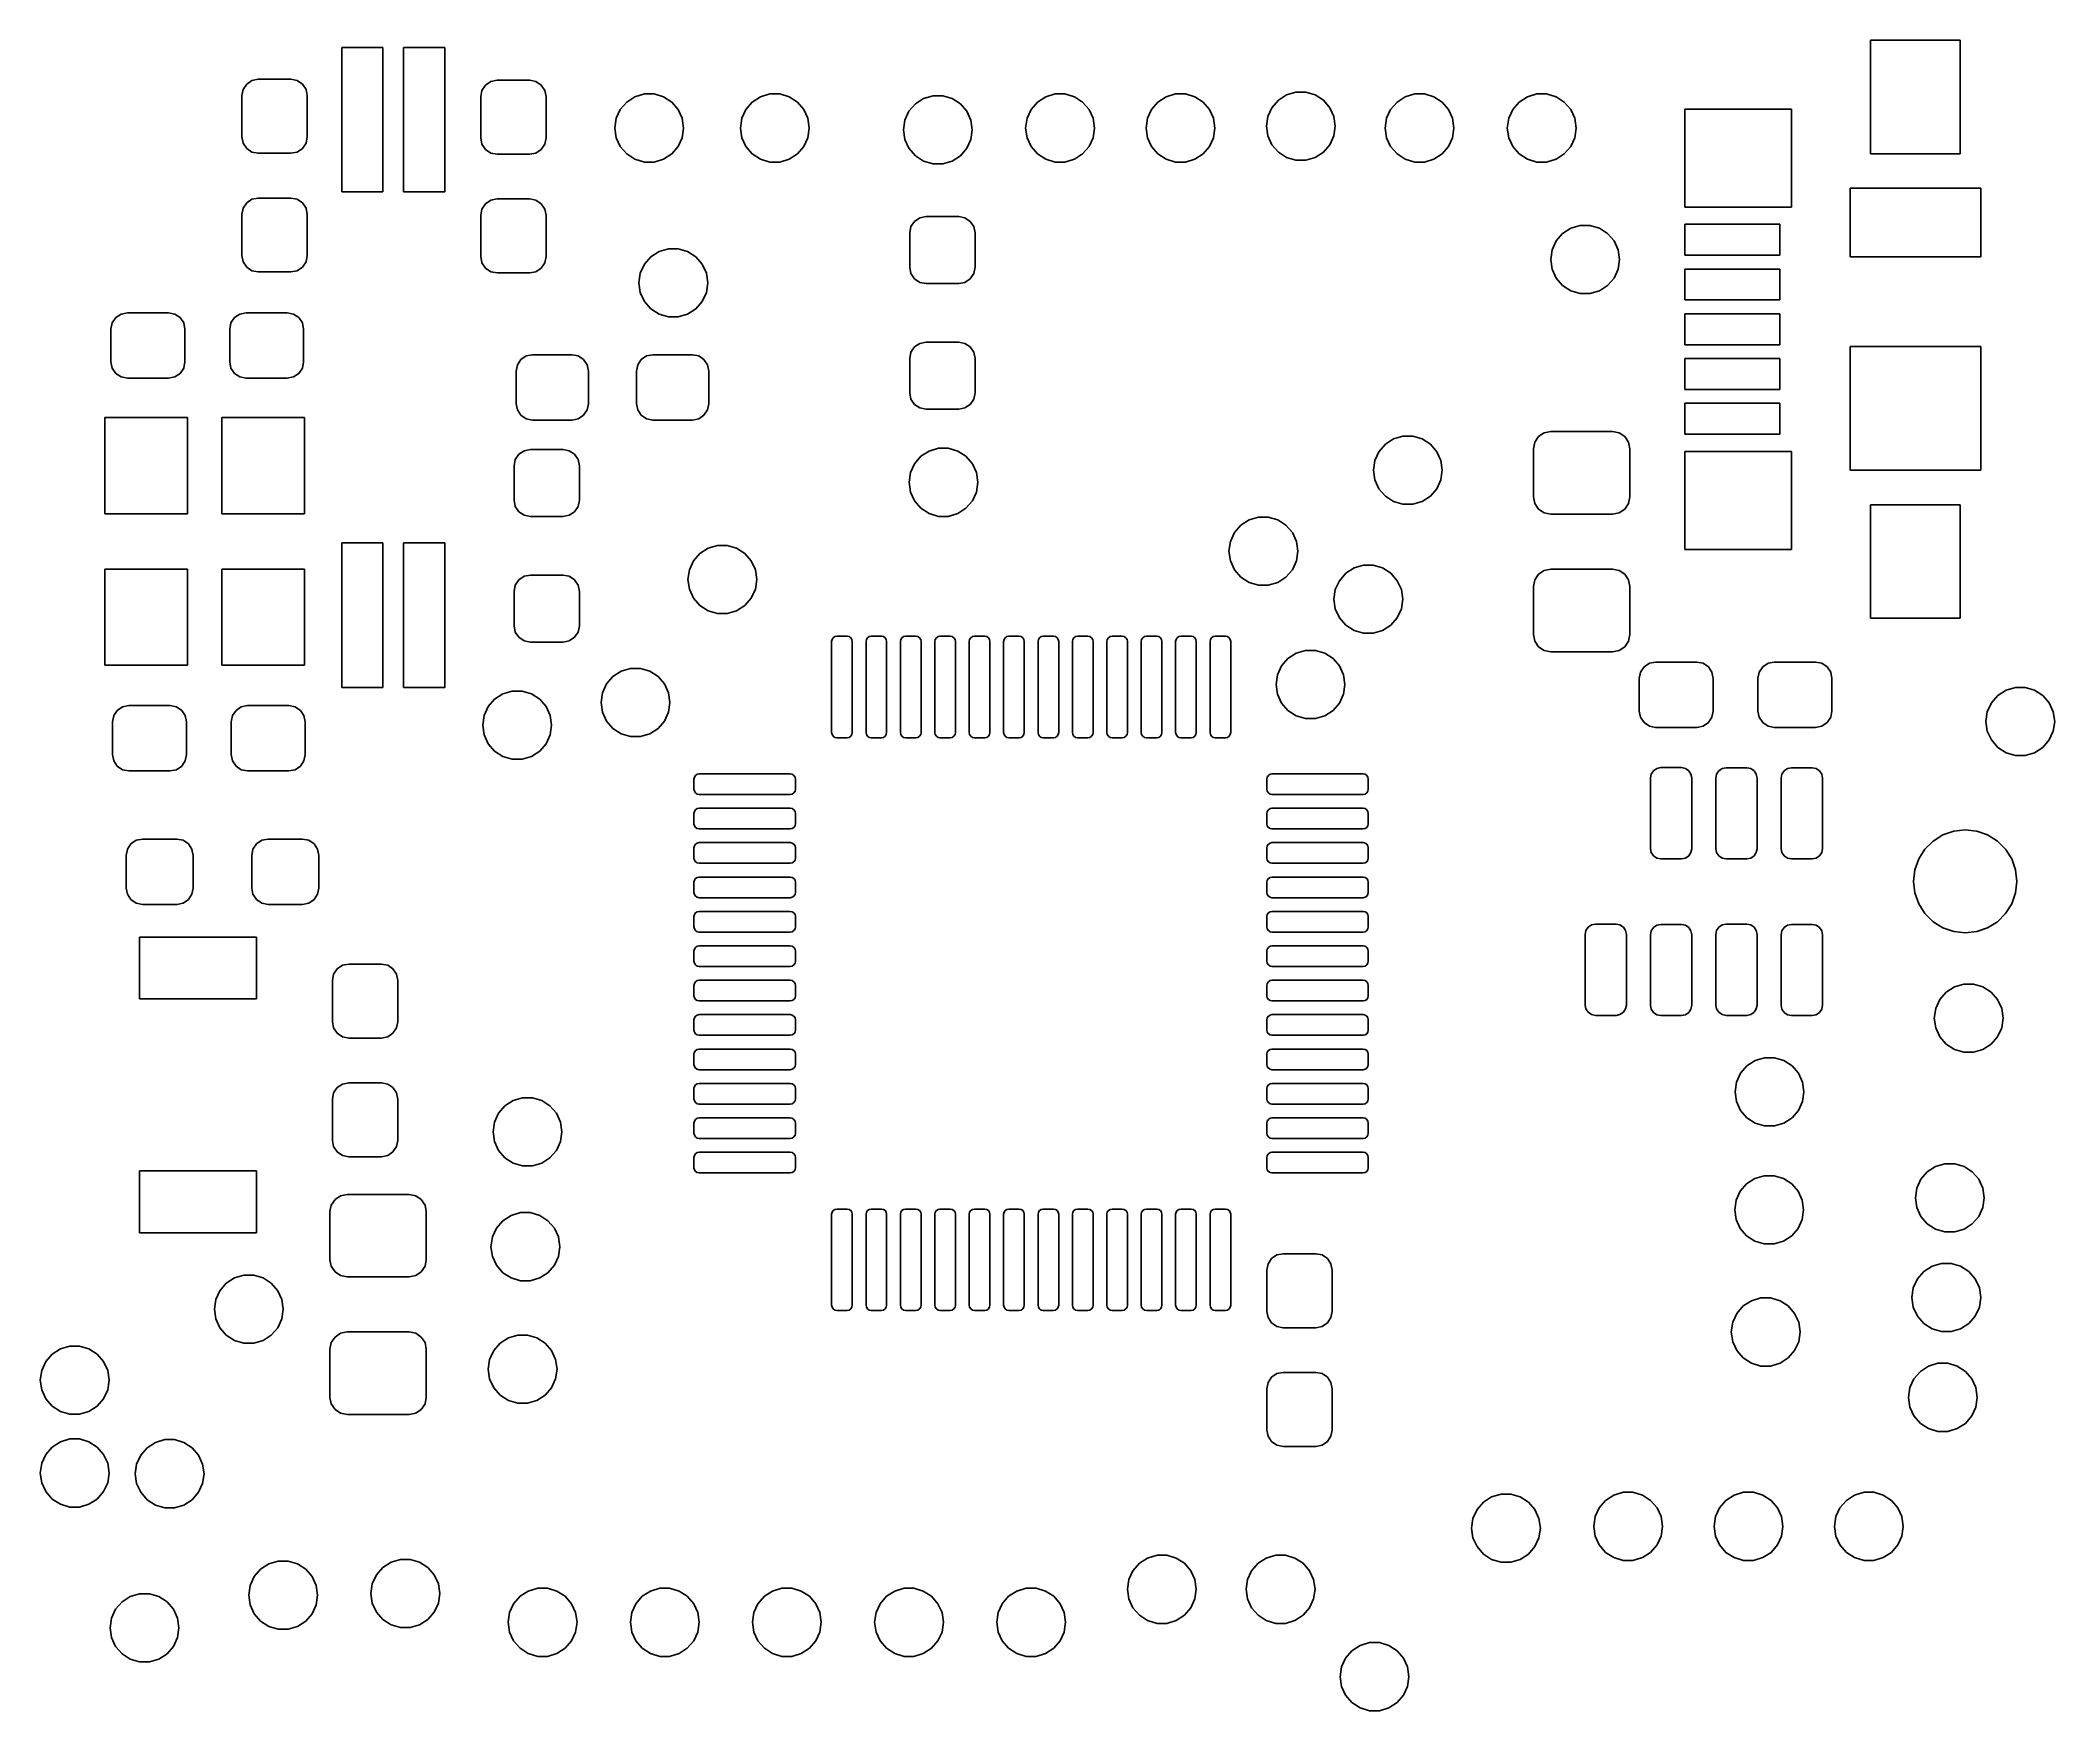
# Model space of a CAD drawing. Extents: x 152.7 to 182, y -97.6 to -73.3.
import ezdxf

# ---------------------------------------------------------------- set-up
doc = ezdxf.new("R2010")
doc.units = 0
doc.layers.add('BLACK', color=7, linetype='CONTINUOUS')

msp = doc.modelspace()

# ---------------------------------------------------------------- linework, layer by layer
at = {"layer": 'BLACK', "linetype": 'CONTINUOUS'}
for p, q in [((157.114, -75.48), (157.114, -73.38)), ((157.114, -73.38), (157.714, -73.38)), ((157.714, -73.38), (157.714, -75.48)), ((158.014, -75.48), (158.014, -73.38)), ((158.014, -73.38), (158.614, -73.38)), ((158.614, -73.38), (158.614, -75.48)), ((179.334, -74.925), (179.334, -73.275)), ((179.334, -73.275), (180.634, -73.275)), ((180.634, -73.275), (180.634, -74.925)), ((155.664, -74.08), (155.682079, -73.989113)), ((155.682079, -73.989113), (155.733562, -73.912062)), ((155.733562, -73.912062), (155.810613, -73.860579)), ((155.810613, -73.860579), (155.9015, -73.8425)), ((155.9015, -73.8425), (156.3765, -73.8425)), ((156.3765, -73.8425), (156.467387, -73.860579)), ((156.467387, -73.860579), (156.544438, -73.912062)), ((156.544438, -73.912062), (156.595921, -73.989113)), ((156.595921, -73.989113), (156.614, -74.08)), ((159.134, -74.094), (159.152079, -74.003113)), ((159.152079, -74.003113), (159.203562, -73.926062)), ((159.203562, -73.926062), (159.280613, -73.874579)), ((159.280613, -73.874579), (159.3715, -73.8565)), ((159.3715, -73.8565), (159.8465, -73.8565)), ((159.8465, -73.8565), (159.937387, -73.874579)), ((159.937387, -73.874579), (160.014438, -73.926062)), ((160.014438, -73.926062), (160.065921, -74.003113)), ((160.065921, -74.003113), (160.084, -74.094)), ((161.376292, -74.095184), (161.512843, -74.055089)), ((161.512843, -74.055089), (161.655157, -74.055089)), ((161.655157, -74.055089), (161.791708, -74.095184)), ((163.201292, -74.095184), (163.337843, -74.055089)), ((163.337843, -74.055089), (163.480157, -74.055089)), ((163.480157, -74.055089), (163.616708, -74.095184)), ((167.346292, -74.095184), (167.482843, -74.055089)), ((167.482843, -74.055089), (167.625157, -74.055089)), ((167.625157, -74.055089), (167.761708, -74.095184)), ((169.096292, -74.095184), (169.232843, -74.055089)), ((169.232843, -74.055089), (169.375157, -74.055089)), ((169.375157, -74.055089), (169.511708, -74.095184)), ((170.846292, -74.070184), (170.982843, -74.030089)), ((170.982843, -74.030089), (171.125157, -74.030089)), ((171.125157, -74.030089), (171.261708, -74.070184)), ((172.571292, -74.095184), (172.707843, -74.055089)), ((172.707843, -74.055089), (172.850157, -74.055089)), ((172.850157, -74.055089), (172.986708, -74.095184)), ((174.346292, -74.095184), (174.482843, -74.055089)), ((174.482843, -74.055089), (174.625157, -74.055089)), ((174.625157, -74.055089), (174.761708, -74.095184)), ((155.664, -74.68), (155.664, -74.08)), ((156.614, -74.08), (156.614, -74.68)), ((159.134, -74.694), (159.134, -74.094)), ((160.084, -74.094), (160.084, -74.694)), ((161.104254, -74.409134), (161.163373, -74.27968)), ((161.163373, -74.27968), (161.25657, -74.172125)), ((161.25657, -74.172125), (161.376292, -74.095184)), ((161.791708, -74.095184), (161.91143, -74.172125)), ((161.91143, -74.172125), (162.004627, -74.27968)), ((162.004627, -74.27968), (162.063746, -74.409134)), ((162.929254, -74.409134), (162.988373, -74.27968)), ((162.988373, -74.27968), (163.08157, -74.172125)), ((163.08157, -74.172125), (163.201292, -74.095184)), ((163.616708, -74.095184), (163.73643, -74.172125)), ((163.73643, -74.172125), (163.829627, -74.27968)), ((163.829627, -74.27968), (163.888746, -74.409134)), ((165.299254, -74.434134), (165.358373, -74.30468)), ((165.358373, -74.30468), (165.45157, -74.197125)), ((165.45157, -74.197125), (165.571292, -74.120184)), ((165.571292, -74.120184), (165.707843, -74.080089)), ((165.707843, -74.080089), (165.850157, -74.080089)), ((165.850157, -74.080089), (165.986708, -74.120184)), ((165.986708, -74.120184), (166.10643, -74.197125)), ((166.10643, -74.197125), (166.199627, -74.30468)), ((166.199627, -74.30468), (166.258746, -74.434134)), ((167.074254, -74.409134), (167.133373, -74.27968)), ((167.133373, -74.27968), (167.22657, -74.172125)), ((167.22657, -74.172125), (167.346292, -74.095184)), ((167.761708, -74.095184), (167.88143, -74.172125)), ((167.88143, -74.172125), (167.974627, -74.27968)), ((167.974627, -74.27968), (168.033746, -74.409134)), ((168.824254, -74.409134), (168.883373, -74.27968)), ((168.883373, -74.27968), (168.97657, -74.172125)), ((168.97657, -74.172125), (169.096292, -74.095184)), ((169.511708, -74.095184), (169.63143, -74.172125)), ((169.63143, -74.172125), (169.724627, -74.27968)), ((169.724627, -74.27968), (169.783746, -74.409134)), ((170.574254, -74.384134), (170.633373, -74.25468)), ((170.633373, -74.25468), (170.72657, -74.147125)), ((170.72657, -74.147125), (170.846292, -74.070184)), ((171.261708, -74.070184), (171.38143, -74.147125)), ((171.38143, -74.147125), (171.474627, -74.25468)), ((171.474627, -74.25468), (171.533746, -74.384134)), ((172.299254, -74.409134), (172.358373, -74.27968)), ((172.358373, -74.27968), (172.45157, -74.172125)), ((172.45157, -74.172125), (172.571292, -74.095184)), ((172.986708, -74.095184), (173.10643, -74.172125)), ((173.10643, -74.172125), (173.199627, -74.27968)), ((173.199627, -74.27968), (173.258746, -74.409134)), ((174.074254, -74.409134), (174.133373, -74.27968)), ((174.133373, -74.27968), (174.22657, -74.172125)), ((174.22657, -74.172125), (174.346292, -74.095184)), ((174.761708, -74.095184), (174.88143, -74.172125)), ((174.88143, -74.172125), (174.974627, -74.27968)), ((174.974627, -74.27968), (175.033746, -74.409134)), ((176.634, -75.7), (176.634, -74.275)), ((176.634, -74.275), (178.184, -74.275)), ((178.184, -74.275), (178.184, -75.7)), ((161.084, -74.55), (161.104254, -74.409134)), ((161.104254, -74.690866), (161.084, -74.55)), ((162.063746, -74.409134), (162.084, -74.55)), ((162.084, -74.55), (162.063746, -74.690866)), ((162.909, -74.55), (162.929254, -74.409134)), ((162.929254, -74.690866), (162.909, -74.55)), ((163.888746, -74.409134), (163.909, -74.55)), ((163.909, -74.55), (163.888746, -74.690866)), ((165.279, -74.575), (165.299254, -74.434134)), ((165.299254, -74.715866), (165.279, -74.575)), ((166.258746, -74.434134), (166.279, -74.575)), ((166.279, -74.575), (166.258746, -74.715866)), ((167.054, -74.55), (167.074254, -74.409134)), ((167.074254, -74.690866), (167.054, -74.55)), ((168.033746, -74.409134), (168.054, -74.55)), ((168.054, -74.55), (168.033746, -74.690866)), ((168.804, -74.55), (168.824254, -74.409134)), ((168.824254, -74.690866), (168.804, -74.55)), ((169.783746, -74.409134), (169.804, -74.55)), ((169.804, -74.55), (169.783746, -74.690866)), ((170.554, -74.525), (170.574254, -74.384134)), ((170.574254, -74.665866), (170.554, -74.525)), ((171.533746, -74.384134), (171.554, -74.525)), ((171.554, -74.525), (171.533746, -74.665866)), ((172.279, -74.55), (172.299254, -74.409134)), ((172.299254, -74.690866), (172.279, -74.55)), ((173.258746, -74.409134), (173.279, -74.55)), ((173.279, -74.55), (173.258746, -74.690866)), ((174.054, -74.55), (174.074254, -74.409134)), ((174.074254, -74.690866), (174.054, -74.55)), ((175.033746, -74.409134), (175.054, -74.55)), ((175.054, -74.55), (175.033746, -74.690866)), ((155.682079, -74.770887), (155.664, -74.68)), ((155.733562, -74.847938), (155.682079, -74.770887)), ((155.810613, -74.899421), (155.733562, -74.847938)), ((155.9015, -74.9175), (155.810613, -74.899421)), ((156.3765, -74.9175), (155.9015, -74.9175)), ((156.467387, -74.899421), (156.3765, -74.9175)), ((156.544438, -74.847938), (156.467387, -74.899421)), ((156.595921, -74.770887), (156.544438, -74.847938)), ((156.614, -74.68), (156.595921, -74.770887)), ((159.152079, -74.784887), (159.134, -74.694)), ((159.203562, -74.861938), (159.152079, -74.784887)), ((159.280613, -74.913421), (159.203562, -74.861938)), ((159.3715, -74.9315), (159.280613, -74.913421)), ((159.8465, -74.9315), (159.3715, -74.9315)), ((159.937387, -74.913421), (159.8465, -74.9315)), ((160.014438, -74.861938), (159.937387, -74.913421)), ((160.065921, -74.784887), (160.014438, -74.861938)), ((160.084, -74.694), (160.065921, -74.784887)), ((161.163373, -74.82032), (161.104254, -74.690866)), ((161.25657, -74.927875), (161.163373, -74.82032)), ((161.376292, -75.004816), (161.25657, -74.927875)), ((161.91143, -74.927875), (161.791708, -75.004816)), ((162.004627, -74.82032), (161.91143, -74.927875)), ((162.063746, -74.690866), (162.004627, -74.82032)), ((162.988373, -74.82032), (162.929254, -74.690866)), ((163.08157, -74.927875), (162.988373, -74.82032)), ((163.201292, -75.004816), (163.08157, -74.927875)), ((163.73643, -74.927875), (163.616708, -75.004816)), ((163.829627, -74.82032), (163.73643, -74.927875)), ((163.888746, -74.690866), (163.829627, -74.82032)), ((165.358373, -74.84532), (165.299254, -74.715866)), ((165.45157, -74.952875), (165.358373, -74.84532)), ((166.199627, -74.84532), (166.10643, -74.952875)), ((166.258746, -74.715866), (166.199627, -74.84532)), ((167.133373, -74.82032), (167.074254, -74.690866)), ((167.22657, -74.927875), (167.133373, -74.82032)), ((167.346292, -75.004816), (167.22657, -74.927875)), ((167.88143, -74.927875), (167.761708, -75.004816)), ((167.974627, -74.82032), (167.88143, -74.927875)), ((168.033746, -74.690866), (167.974627, -74.82032)), ((168.883373, -74.82032), (168.824254, -74.690866)), ((168.97657, -74.927875), (168.883373, -74.82032)), ((169.096292, -75.004816), (168.97657, -74.927875)), ((169.63143, -74.927875), (169.511708, -75.004816)), ((169.724627, -74.82032), (169.63143, -74.927875)), ((169.783746, -74.690866), (169.724627, -74.82032)), ((170.633373, -74.79532), (170.574254, -74.665866)), ((170.72657, -74.902875), (170.633373, -74.79532)), ((170.846292, -74.979816), (170.72657, -74.902875)), ((171.38143, -74.902875), (171.261708, -74.979816)), ((171.474627, -74.79532), (171.38143, -74.902875)), ((171.533746, -74.665866), (171.474627, -74.79532)), ((172.358373, -74.82032), (172.299254, -74.690866)), ((172.45157, -74.927875), (172.358373, -74.82032)), ((172.571292, -75.004816), (172.45157, -74.927875)), ((173.10643, -74.927875), (172.986708, -75.004816)), ((173.199627, -74.82032), (173.10643, -74.927875)), ((173.258746, -74.690866), (173.199627, -74.82032)), ((174.133373, -74.82032), (174.074254, -74.690866)), ((174.22657, -74.927875), (174.133373, -74.82032)), ((174.346292, -75.004816), (174.22657, -74.927875)), ((174.88143, -74.927875), (174.761708, -75.004816)), ((174.974627, -74.82032), (174.88143, -74.927875)), ((175.033746, -74.690866), (174.974627, -74.82032)), ((180.634, -74.925), (179.334, -74.925)), ((161.512843, -75.044911), (161.376292, -75.004816)), ((161.655157, -75.044911), (161.512843, -75.044911)), ((161.791708, -75.004816), (161.655157, -75.044911)), ((163.337843, -75.044911), (163.201292, -75.004816)), ((163.480157, -75.044911), (163.337843, -75.044911)), ((163.616708, -75.004816), (163.480157, -75.044911)), ((165.571292, -75.029816), (165.45157, -74.952875)), ((165.707843, -75.069911), (165.571292, -75.029816)), ((165.850157, -75.069911), (165.707843, -75.069911)), ((165.986708, -75.029816), (165.850157, -75.069911)), ((166.10643, -74.952875), (165.986708, -75.029816)), ((167.482843, -75.044911), (167.346292, -75.004816)), ((167.625157, -75.044911), (167.482843, -75.044911)), ((167.761708, -75.004816), (167.625157, -75.044911)), ((169.232843, -75.044911), (169.096292, -75.004816)), ((169.375157, -75.044911), (169.232843, -75.044911)), ((169.511708, -75.004816), (169.375157, -75.044911)), ((170.982843, -75.019911), (170.846292, -74.979816)), ((171.125157, -75.019911), (170.982843, -75.019911)), ((171.261708, -74.979816), (171.125157, -75.019911)), ((172.707843, -75.044911), (172.571292, -75.004816)), ((172.850157, -75.044911), (172.707843, -75.044911)), ((172.986708, -75.004816), (172.850157, -75.044911)), ((174.482843, -75.044911), (174.346292, -75.004816)), ((174.625157, -75.044911), (174.482843, -75.044911)), ((174.761708, -75.004816), (174.625157, -75.044911)), ((157.714, -75.48), (157.114, -75.48)), ((158.614, -75.48), (158.014, -75.48)), ((179.034, -76.425), (179.034, -75.425)), ((179.034, -75.425), (180.934, -75.425)), ((180.934, -75.425), (180.934, -76.425)), ((155.664, -75.805), (155.682079, -75.714113)), ((155.664, -76.405), (155.664, -75.805)), ((155.682079, -75.714113), (155.733562, -75.637062)), ((155.733562, -75.637062), (155.810613, -75.585579)), ((155.810613, -75.585579), (155.9015, -75.5675)), ((155.9015, -75.5675), (156.3765, -75.5675)), ((156.3765, -75.5675), (156.467387, -75.585579)), ((156.467387, -75.585579), (156.544438, -75.637062)), ((156.544438, -75.637062), (156.595921, -75.714113)), ((156.595921, -75.714113), (156.614, -75.805)), ((156.614, -75.805), (156.614, -76.405)), ((159.134, -75.819), (159.152079, -75.728113)), ((159.134, -76.419), (159.134, -75.819)), ((159.152079, -75.728113), (159.203562, -75.651062)), ((159.203562, -75.651062), (159.280613, -75.599579)), ((159.280613, -75.599579), (159.3715, -75.5815)), ((159.3715, -75.5815), (159.8465, -75.5815)), ((159.8465, -75.5815), (159.937387, -75.599579)), ((159.937387, -75.599579), (160.014438, -75.651062)), ((160.014438, -75.651062), (160.065921, -75.728113)), ((160.065921, -75.728113), (160.084, -75.819)), ((160.084, -75.819), (160.084, -76.419)), ((178.184, -75.7), (176.634, -75.7)), ((165.369, -76.075), (165.387079, -75.984113)), ((165.369, -76.575), (165.369, -76.075)), ((165.387079, -75.984113), (165.438562, -75.907062)), ((165.438562, -75.907062), (165.515613, -75.855579)), ((165.515613, -75.855579), (165.6065, -75.8375)), ((165.6065, -75.8375), (166.0815, -75.8375)), ((166.0815, -75.8375), (166.172387, -75.855579)), ((166.172387, -75.855579), (166.249438, -75.907062)), ((166.249438, -75.907062), (166.300921, -75.984113)), ((166.300921, -75.984113), (166.319, -76.075)), ((166.319, -76.075), (166.319, -76.575)), ((174.763373, -76.18968), (174.85657, -76.082125)), ((174.85657, -76.082125), (174.976292, -76.005184)), ((174.976292, -76.005184), (175.112843, -75.965089)), ((175.112843, -75.965089), (175.255157, -75.965089)), ((175.255157, -75.965089), (175.391708, -76.005184)), ((175.391708, -76.005184), (175.51143, -76.082125)), ((175.51143, -76.082125), (175.604627, -76.18968)), ((176.634, -76.4), (176.634, -75.95)), ((176.634, -75.95), (178.014, -75.95)), ((178.014, -75.95), (178.014, -76.4)), ((155.682079, -76.495887), (155.664, -76.405)), ((156.614, -76.405), (156.595921, -76.495887)), ((161.60657, -76.422125), (161.726292, -76.345184)), ((161.726292, -76.345184), (161.862843, -76.305089)), ((161.862843, -76.305089), (162.005157, -76.305089)), ((162.005157, -76.305089), (162.141708, -76.345184)), ((162.141708, -76.345184), (162.26143, -76.422125)), ((174.684, -76.46), (174.704254, -76.319134)), ((174.704254, -76.319134), (174.763373, -76.18968)), ((175.604627, -76.18968), (175.663746, -76.319134)), ((175.663746, -76.319134), (175.684, -76.46)), ((178.014, -76.4), (176.634, -76.4)), ((155.733562, -76.572938), (155.682079, -76.495887)), ((155.810613, -76.624421), (155.733562, -76.572938)), ((155.9015, -76.6425), (155.810613, -76.624421)), ((156.3765, -76.6425), (155.9015, -76.6425)), ((156.467387, -76.624421), (156.3765, -76.6425)), ((156.544438, -76.572938), (156.467387, -76.624421)), ((156.595921, -76.495887), (156.544438, -76.572938)), ((159.152079, -76.509887), (159.134, -76.419)), ((159.203562, -76.586938), (159.152079, -76.509887)), ((159.280613, -76.638421), (159.203562, -76.586938)), ((159.3715, -76.6565), (159.280613, -76.638421)), ((159.8465, -76.6565), (159.3715, -76.6565)), ((159.937387, -76.638421), (159.8465, -76.6565)), ((160.014438, -76.586938), (159.937387, -76.638421)), ((160.065921, -76.509887), (160.014438, -76.586938)), ((160.084, -76.419), (160.065921, -76.509887)), ((161.434, -76.8), (161.454254, -76.659134)), ((161.454254, -76.659134), (161.513373, -76.52968)), ((161.513373, -76.52968), (161.60657, -76.422125)), ((162.26143, -76.422125), (162.354627, -76.52968)), ((162.354627, -76.52968), (162.413746, -76.659134)), ((162.413746, -76.659134), (162.434, -76.8)), ((165.387079, -76.665887), (165.369, -76.575)), ((165.438562, -76.742938), (165.387079, -76.665887)), ((166.300921, -76.665887), (166.249438, -76.742938)), ((166.319, -76.575), (166.300921, -76.665887)), ((174.704254, -76.600866), (174.684, -76.46)), ((174.763373, -76.73032), (174.704254, -76.600866)), ((175.663746, -76.600866), (175.604627, -76.73032)), ((175.684, -76.46), (175.663746, -76.600866)), ((176.634, -77.05), (176.634, -76.6)), ((176.634, -76.6), (178.014, -76.6)), ((178.014, -76.6), (178.014, -77.05)), ((180.934, -76.425), (179.034, -76.425)), ((161.454254, -76.940866), (161.434, -76.8)), ((161.513373, -77.07032), (161.454254, -76.940866)), ((162.413746, -76.940866), (162.354627, -77.07032)), ((162.434, -76.8), (162.413746, -76.940866)), ((165.515613, -76.794421), (165.438562, -76.742938)), ((165.6065, -76.8125), (165.515613, -76.794421)), ((166.0815, -76.8125), (165.6065, -76.8125)), ((166.172387, -76.794421), (166.0815, -76.8125)), ((166.249438, -76.742938), (166.172387, -76.794421)), ((174.85657, -76.837875), (174.763373, -76.73032)), ((174.976292, -76.914816), (174.85657, -76.837875)), ((175.112843, -76.954911), (174.976292, -76.914816)), ((175.255157, -76.954911), (175.112843, -76.954911)), ((175.391708, -76.914816), (175.255157, -76.954911)), ((175.51143, -76.837875), (175.391708, -76.914816)), ((175.604627, -76.73032), (175.51143, -76.837875)), ((153.831062, -77.306562), (153.908113, -77.255079)), ((153.908113, -77.255079), (153.999, -77.237)), ((153.999, -77.237), (154.599, -77.237)), ((154.599, -77.237), (154.689887, -77.255079)), ((154.689887, -77.255079), (154.766938, -77.306562)), ((155.556062, -77.306562), (155.633113, -77.255079)), ((155.633113, -77.255079), (155.724, -77.237)), ((155.724, -77.237), (156.324, -77.237)), ((156.324, -77.237), (156.414887, -77.255079)), ((156.414887, -77.255079), (156.491938, -77.306562)), ((161.60657, -77.177875), (161.513373, -77.07032)), ((161.726292, -77.254816), (161.60657, -77.177875)), ((161.862843, -77.294911), (161.726292, -77.254816)), ((162.141708, -77.254816), (162.005157, -77.294911)), ((162.26143, -77.177875), (162.141708, -77.254816)), ((162.354627, -77.07032), (162.26143, -77.177875)), ((178.014, -77.05), (176.634, -77.05)), ((176.634, -77.7), (176.634, -77.25)), ((176.634, -77.25), (178.014, -77.25)), ((178.014, -77.25), (178.014, -77.7)), ((153.7615, -77.4745), (153.779579, -77.383613)), ((153.7615, -77.9495), (153.7615, -77.4745)), ((153.779579, -77.383613), (153.831062, -77.306562)), ((154.766938, -77.306562), (154.818421, -77.383613)), ((154.818421, -77.383613), (154.8365, -77.4745)), ((154.8365, -77.4745), (154.8365, -77.9495)), ((155.4865, -77.4745), (155.504579, -77.383613)), ((155.4865, -77.9495), (155.4865, -77.4745)), ((155.504579, -77.383613), (155.556062, -77.306562)), ((156.491938, -77.306562), (156.543421, -77.383613)), ((156.543421, -77.383613), (156.5615, -77.4745)), ((156.5615, -77.4745), (156.5615, -77.9495)), ((162.005157, -77.294911), (161.862843, -77.294911)), ((159.718562, -77.914562), (159.795613, -77.863079)), ((159.795613, -77.863079), (159.8865, -77.845)), ((159.8865, -77.845), (160.4615, -77.845)), ((160.4615, -77.845), (160.552387, -77.863079)), ((160.552387, -77.863079), (160.629438, -77.914562)), ((161.468562, -77.914562), (161.545613, -77.863079)), ((161.545613, -77.863079), (161.6365, -77.845)), ((161.6365, -77.845), (162.2115, -77.845)), ((162.2115, -77.845), (162.302387, -77.863079)), ((162.302387, -77.863079), (162.379438, -77.914562)), ((165.369, -77.9), (165.387079, -77.809113)), ((165.387079, -77.809113), (165.438562, -77.732062)), ((165.438562, -77.732062), (165.515613, -77.680579)), ((165.515613, -77.680579), (165.6065, -77.6625)), ((165.6065, -77.6625), (166.0815, -77.6625)), ((166.0815, -77.6625), (166.172387, -77.680579)), ((166.172387, -77.680579), (166.249438, -77.732062)), ((166.249438, -77.732062), (166.300921, -77.809113)), ((166.300921, -77.809113), (166.319, -77.9)), ((178.014, -77.7), (176.634, -77.7)), ((179.034, -79.525), (179.034, -77.725)), ((179.034, -77.725), (180.934, -77.725)), ((180.934, -77.725), (180.934, -79.525)), ((153.779579, -78.040387), (153.7615, -77.9495)), ((153.831062, -78.117438), (153.779579, -78.040387)), ((153.908113, -78.168921), (153.831062, -78.117438)), ((154.766938, -78.117438), (154.689887, -78.168921)), ((154.818421, -78.040387), (154.766938, -78.117438)), ((154.8365, -77.9495), (154.818421, -78.040387)), ((155.504579, -78.040387), (155.4865, -77.9495)), ((155.556062, -78.117438), (155.504579, -78.040387)), ((155.633113, -78.168921), (155.556062, -78.117438)), ((156.491938, -78.117438), (156.414887, -78.168921)), ((156.543421, -78.040387), (156.491938, -78.117438)), ((156.5615, -77.9495), (156.543421, -78.040387)), ((159.649, -78.0825), (159.667079, -77.991613)), ((159.649, -78.5575), (159.649, -78.0825)), ((159.667079, -77.991613), (159.718562, -77.914562)), ((160.629438, -77.914562), (160.680921, -77.991613)), ((160.680921, -77.991613), (160.699, -78.0825)), ((160.699, -78.0825), (160.699, -78.5575)), ((161.399, -78.0825), (161.417079, -77.991613)), ((161.399, -78.5575), (161.399, -78.0825)), ((161.417079, -77.991613), (161.468562, -77.914562)), ((162.379438, -77.914562), (162.430921, -77.991613)), ((162.430921, -77.991613), (162.449, -78.0825)), ((162.449, -78.0825), (162.449, -78.5575)), ((165.369, -78.4), (165.369, -77.9)), ((166.319, -77.9), (166.319, -78.4)), ((176.634, -78.35), (176.634, -77.9)), ((176.634, -77.9), (178.014, -77.9)), ((178.014, -77.9), (178.014, -78.35)), ((153.999, -78.187), (153.908113, -78.168921)), ((154.599, -78.187), (153.999, -78.187)), ((154.689887, -78.168921), (154.599, -78.187)), ((155.724, -78.187), (155.633113, -78.168921)), ((156.324, -78.187), (155.724, -78.187)), ((156.414887, -78.168921), (156.324, -78.187)), ((165.387079, -78.490887), (165.369, -78.4)), ((166.319, -78.4), (166.300921, -78.490887)), ((178.014, -78.35), (176.634, -78.35)), ((159.667079, -78.648387), (159.649, -78.5575)), ((159.718562, -78.725438), (159.667079, -78.648387)), ((159.795613, -78.776921), (159.718562, -78.725438)), ((160.629438, -78.725438), (160.552387, -78.776921)), ((160.680921, -78.648387), (160.629438, -78.725438)), ((160.699, -78.5575), (160.680921, -78.648387)), ((161.417079, -78.648387), (161.399, -78.5575)), ((161.468562, -78.725438), (161.417079, -78.648387)), ((161.545613, -78.776921), (161.468562, -78.725438)), ((162.379438, -78.725438), (162.302387, -78.776921)), ((162.430921, -78.648387), (162.379438, -78.725438)), ((162.449, -78.5575), (162.430921, -78.648387)), ((165.438562, -78.567938), (165.387079, -78.490887)), ((165.515613, -78.619421), (165.438562, -78.567938)), ((165.6065, -78.6375), (165.515613, -78.619421)), ((166.0815, -78.6375), (165.6065, -78.6375)), ((166.172387, -78.619421), (166.0815, -78.6375)), ((166.249438, -78.567938), (166.172387, -78.619421)), ((166.300921, -78.490887), (166.249438, -78.567938)), ((176.634, -79), (176.634, -78.55)), ((176.634, -78.55), (178.014, -78.55)), ((178.014, -78.55), (178.014, -79)), ((153.674, -80.16), (153.674, -78.76)), ((153.674, -78.76), (154.874, -78.76)), ((154.874, -78.76), (154.874, -80.16)), ((155.374, -80.16), (155.374, -78.76)), ((155.374, -78.76), (156.574, -78.76)), ((156.574, -78.76), (156.574, -80.16)), ((159.8865, -78.795), (159.795613, -78.776921)), ((160.4615, -78.795), (159.8865, -78.795)), ((160.552387, -78.776921), (160.4615, -78.795)), ((161.6365, -78.795), (161.545613, -78.776921)), ((162.2115, -78.795), (161.6365, -78.795)), ((162.302387, -78.776921), (162.2115, -78.795)), ((172.401292, -79.070184), (172.537843, -79.030089)), ((172.537843, -79.030089), (172.680157, -79.030089)), ((172.680157, -79.030089), (172.816708, -79.070184)), ((174.45303, -79.116829), (174.507223, -79.035723)), ((174.507223, -79.035723), (174.588329, -78.98153)), ((174.588329, -78.98153), (174.684, -78.9625)), ((174.684, -78.9625), (175.584, -78.9625)), ((175.584, -78.9625), (175.679671, -78.98153)), ((175.679671, -78.98153), (175.760777, -79.035723)), ((175.760777, -79.035723), (175.81497, -79.116829)), ((178.014, -79), (176.634, -79)), ((159.637079, -79.369113), (159.688562, -79.292062)), ((159.688562, -79.292062), (159.765613, -79.240579)), ((159.765613, -79.240579), (159.8565, -79.2225)), ((159.8565, -79.2225), (160.3315, -79.2225)), ((160.3315, -79.2225), (160.422387, -79.240579)), ((160.422387, -79.240579), (160.499438, -79.292062)), ((160.499438, -79.292062), (160.550921, -79.369113)), ((165.438373, -79.42968), (165.53157, -79.322125)), ((165.53157, -79.322125), (165.651292, -79.245184)), ((165.651292, -79.245184), (165.787843, -79.205089)), ((165.787843, -79.205089), (165.930157, -79.205089)), ((165.930157, -79.205089), (166.066708, -79.245184)), ((166.066708, -79.245184), (166.18643, -79.322125)), ((166.18643, -79.322125), (166.279627, -79.42968)), ((172.129254, -79.384134), (172.188373, -79.25468)), ((172.188373, -79.25468), (172.28157, -79.147125)), ((172.28157, -79.147125), (172.401292, -79.070184)), ((172.816708, -79.070184), (172.93643, -79.147125)), ((172.93643, -79.147125), (173.029627, -79.25468)), ((173.029627, -79.25468), (173.088746, -79.384134)), ((174.434, -79.2125), (174.45303, -79.116829)), ((174.434, -79.9125), (174.434, -79.2125)), ((175.81497, -79.116829), (175.834, -79.2125)), ((175.834, -79.2125), (175.834, -79.9125)), ((176.634, -80.675), (176.634, -79.25)), ((176.634, -79.25), (178.184, -79.25)), ((178.184, -79.25), (178.184, -80.675)), ((159.619, -79.46), (159.637079, -79.369113)), ((159.619, -79.96), (159.619, -79.46)), ((160.550921, -79.369113), (160.569, -79.46)), ((160.569, -79.46), (160.569, -79.96)), ((165.359, -79.7), (165.379254, -79.559134)), ((165.379254, -79.559134), (165.438373, -79.42968)), ((166.279627, -79.42968), (166.338746, -79.559134)), ((166.338746, -79.559134), (166.359, -79.7)), ((172.109, -79.525), (172.129254, -79.384134)), ((172.129254, -79.665866), (172.109, -79.525)), ((173.088746, -79.384134), (173.109, -79.525)), ((173.109, -79.525), (173.088746, -79.665866)), ((180.934, -79.525), (179.034, -79.525)), ((165.379254, -79.840866), (165.359, -79.7)), ((165.438373, -79.97032), (165.379254, -79.840866)), ((166.338746, -79.840866), (166.279627, -79.97032)), ((166.359, -79.7), (166.338746, -79.840866)), ((172.188373, -79.79532), (172.129254, -79.665866)), ((172.28157, -79.902875), (172.188373, -79.79532)), ((172.401292, -79.979816), (172.28157, -79.902875)), ((172.93643, -79.902875), (172.816708, -79.979816)), ((173.029627, -79.79532), (172.93643, -79.902875)), ((173.088746, -79.665866), (173.029627, -79.79532)), ((174.45303, -80.008171), (174.434, -79.9125)), ((175.834, -79.9125), (175.81497, -80.008171)), ((154.874, -80.16), (153.674, -80.16)), ((156.574, -80.16), (155.374, -80.16)), ((159.637079, -80.050887), (159.619, -79.96)), ((159.688562, -80.127938), (159.637079, -80.050887)), ((159.765613, -80.179421), (159.688562, -80.127938)), ((159.8565, -80.1975), (159.765613, -80.179421)), ((160.3315, -80.1975), (159.8565, -80.1975)), ((160.422387, -80.179421), (160.3315, -80.1975)), ((160.499438, -80.127938), (160.422387, -80.179421)), ((160.550921, -80.050887), (160.499438, -80.127938)), ((160.569, -79.96), (160.550921, -80.050887)), ((165.53157, -80.077875), (165.438373, -79.97032)), ((165.651292, -80.154816), (165.53157, -80.077875)), ((165.787843, -80.194911), (165.651292, -80.154816)), ((165.930157, -80.194911), (165.787843, -80.194911)), ((166.066708, -80.154816), (165.930157, -80.194911)), ((166.18643, -80.077875), (166.066708, -80.154816)), ((166.279627, -79.97032), (166.18643, -80.077875)), ((170.301292, -80.245184), (170.437843, -80.205089)), ((170.437843, -80.205089), (170.580157, -80.205089)), ((170.580157, -80.205089), (170.716708, -80.245184)), ((172.537843, -80.019911), (172.401292, -79.979816)), ((172.680157, -80.019911), (172.537843, -80.019911)), ((172.816708, -79.979816), (172.680157, -80.019911)), ((174.507223, -80.089277), (174.45303, -80.008171)), ((174.588329, -80.14347), (174.507223, -80.089277)), ((174.684, -80.1625), (174.588329, -80.14347)), ((175.584, -80.1625), (174.684, -80.1625)), ((175.679671, -80.14347), (175.584, -80.1625)), ((175.760777, -80.089277), (175.679671, -80.14347)), ((175.81497, -80.008171), (175.760777, -80.089277)), ((179.334, -81.675), (179.334, -80.025)), ((179.334, -80.025), (180.634, -80.025)), ((180.634, -80.025), (180.634, -81.675)), ((170.029254, -80.559134), (170.088373, -80.42968)), ((170.088373, -80.42968), (170.18157, -80.322125)), ((170.18157, -80.322125), (170.301292, -80.245184)), ((170.716708, -80.245184), (170.83643, -80.322125)), ((170.83643, -80.322125), (170.929627, -80.42968)), ((170.929627, -80.42968), (170.988746, -80.559134)), ((157.114, -82.68), (157.114, -80.58)), ((157.114, -80.58), (157.714, -80.58)), ((157.714, -80.58), (157.714, -82.68)), ((158.014, -82.68), (158.014, -80.58)), ((158.014, -80.58), (158.614, -80.58)), ((158.614, -80.58), (158.614, -82.68)), ((162.225873, -80.84218), (162.31907, -80.734625)), ((162.31907, -80.734625), (162.438792, -80.657684)), ((162.438792, -80.657684), (162.575343, -80.617589)), ((162.575343, -80.617589), (162.717657, -80.617589)), ((162.717657, -80.617589), (162.854208, -80.657684)), ((162.854208, -80.657684), (162.97393, -80.734625)), ((162.97393, -80.734625), (163.067127, -80.84218)), ((170.009, -80.7), (170.029254, -80.559134)), ((170.029254, -80.840866), (170.009, -80.7)), ((170.988746, -80.559134), (171.009, -80.7)), ((171.009, -80.7), (170.988746, -80.840866)), ((178.184, -80.675), (176.634, -80.675)), ((153.674, -82.36), (153.674, -80.96)), ((153.674, -80.96), (154.874, -80.96)), ((154.874, -80.96), (154.874, -82.36)), ((155.374, -82.36), (155.374, -80.96)), ((155.374, -80.96), (156.574, -80.96)), ((156.574, -80.96), (156.574, -82.36)), ((159.688562, -81.117062), (159.765613, -81.065579)), ((159.765613, -81.065579), (159.8565, -81.0475)), ((159.8565, -81.0475), (160.3315, -81.0475)), ((160.3315, -81.0475), (160.422387, -81.065579)), ((160.422387, -81.065579), (160.499438, -81.117062)), ((162.1465, -81.1125), (162.166754, -80.971634)), ((162.166754, -80.971634), (162.225873, -80.84218)), ((163.067127, -80.84218), (163.126246, -80.971634)), ((163.126246, -80.971634), (163.1465, -81.1125)), ((170.088373, -80.97032), (170.029254, -80.840866)), ((170.18157, -81.077875), (170.088373, -80.97032)), ((170.301292, -81.154816), (170.18157, -81.077875)), ((170.83643, -81.077875), (170.716708, -81.154816)), ((170.929627, -80.97032), (170.83643, -81.077875)), ((170.988746, -80.840866), (170.929627, -80.97032)), ((171.613373, -81.12968), (171.70657, -81.022125)), ((171.70657, -81.022125), (171.826292, -80.945184)), ((171.826292, -80.945184), (171.962843, -80.905089)), ((171.962843, -80.905089), (172.105157, -80.905089)), ((172.105157, -80.905089), (172.241708, -80.945184)), ((172.241708, -80.945184), (172.36143, -81.022125)), ((172.36143, -81.022125), (172.454627, -81.12968)), ((174.45303, -81.116829), (174.507223, -81.035723)), ((174.507223, -81.035723), (174.588329, -80.98153)), ((174.588329, -80.98153), (174.684, -80.9625)), ((174.684, -80.9625), (175.584, -80.9625)), ((175.584, -80.9625), (175.679671, -80.98153)), ((175.679671, -80.98153), (175.760777, -81.035723)), ((175.760777, -81.035723), (175.81497, -81.116829)), ((159.619, -81.285), (159.637079, -81.194113)), ((159.619, -81.785), (159.619, -81.285)), ((159.637079, -81.194113), (159.688562, -81.117062)), ((160.499438, -81.117062), (160.550921, -81.194113)), ((160.550921, -81.194113), (160.569, -81.285)), ((160.569, -81.285), (160.569, -81.785)), ((162.166754, -81.253366), (162.1465, -81.1125)), ((162.225873, -81.38282), (162.166754, -81.253366)), ((162.31907, -81.490375), (162.225873, -81.38282)), ((163.067127, -81.38282), (162.97393, -81.490375)), ((163.126246, -81.253366), (163.067127, -81.38282)), ((163.1465, -81.1125), (163.126246, -81.253366)), ((170.437843, -81.194911), (170.301292, -81.154816)), ((170.580157, -81.194911), (170.437843, -81.194911)), ((170.716708, -81.154816), (170.580157, -81.194911)), ((171.534, -81.4), (171.554254, -81.259134)), ((171.554254, -81.259134), (171.613373, -81.12968)), ((172.454627, -81.12968), (172.513746, -81.259134)), ((172.513746, -81.259134), (172.534, -81.4)), ((174.434, -81.2125), (174.45303, -81.116829)), ((174.434, -81.9125), (174.434, -81.2125)), ((175.81497, -81.116829), (175.834, -81.2125)), ((175.834, -81.2125), (175.834, -81.9125)), ((162.438792, -81.567316), (162.31907, -81.490375)), ((162.575343, -81.607411), (162.438792, -81.567316)), ((162.717657, -81.607411), (162.575343, -81.607411)), ((162.854208, -81.567316), (162.717657, -81.607411)), ((162.97393, -81.490375), (162.854208, -81.567316)), ((171.554254, -81.540866), (171.534, -81.4)), ((171.613373, -81.67032), (171.554254, -81.540866)), ((171.70657, -81.777875), (171.613373, -81.67032)), ((172.454627, -81.67032), (172.36143, -81.777875)), ((172.513746, -81.540866), (172.454627, -81.67032)), ((172.534, -81.4), (172.513746, -81.540866)), ((180.634, -81.675), (179.334, -81.675)), ((159.637079, -81.875887), (159.619, -81.785)), ((159.688562, -81.952938), (159.637079, -81.875887)), ((159.765613, -82.004421), (159.688562, -81.952938)), ((160.499438, -81.952938), (160.422387, -82.004421)), ((160.550921, -81.875887), (160.499438, -81.952938)), ((160.569, -81.785), (160.550921, -81.875887)), ((164.239709, -81.983799), (164.255967, -81.959467)), ((164.255967, -81.959467), (164.280299, -81.943209)), ((164.280299, -81.943209), (164.309, -81.9375)), ((164.309, -81.9375), (164.459, -81.9375)), ((164.459, -81.9375), (164.487701, -81.943209)), ((164.487701, -81.943209), (164.512033, -81.959467)), ((164.512033, -81.959467), (164.528291, -81.983799)), ((164.739709, -81.983799), (164.755967, -81.959467)), ((164.755967, -81.959467), (164.780299, -81.943209)), ((164.780299, -81.943209), (164.809, -81.9375)), ((164.809, -81.9375), (164.959, -81.9375)), ((164.959, -81.9375), (164.987701, -81.943209)), ((164.987701, -81.943209), (165.012033, -81.959467)), ((165.012033, -81.959467), (165.028291, -81.983799)), ((165.239709, -81.983799), (165.255967, -81.959467)), ((165.255967, -81.959467), (165.280299, -81.943209)), ((165.280299, -81.943209), (165.309, -81.9375)), ((165.309, -81.9375), (165.459, -81.9375)), ((165.459, -81.9375), (165.487701, -81.943209)), ((165.487701, -81.943209), (165.512033, -81.959467)), ((165.512033, -81.959467), (165.528291, -81.983799)), ((165.739709, -81.983799), (165.755967, -81.959467)), ((165.755967, -81.959467), (165.780299, -81.943209)), ((165.780299, -81.943209), (165.809, -81.9375)), ((165.809, -81.9375), (165.959, -81.9375)), ((165.959, -81.9375), (165.987701, -81.943209)), ((165.987701, -81.943209), (166.012033, -81.959467)), ((166.012033, -81.959467), (166.028291, -81.983799)), ((166.239709, -81.983799), (166.255967, -81.959467)), ((166.255967, -81.959467), (166.280299, -81.943209)), ((166.280299, -81.943209), (166.309, -81.9375)), ((166.309, -81.9375), (166.459, -81.9375)), ((166.459, -81.9375), (166.487701, -81.943209)), ((166.487701, -81.943209), (166.512033, -81.959467)), ((166.512033, -81.959467), (166.528291, -81.983799)), ((166.739709, -81.983799), (166.755967, -81.959467)), ((166.755967, -81.959467), (166.780299, -81.943209)), ((166.780299, -81.943209), (166.809, -81.9375)), ((166.809, -81.9375), (166.959, -81.9375)), ((166.959, -81.9375), (166.987701, -81.943209)), ((166.987701, -81.943209), (167.012033, -81.959467)), ((167.012033, -81.959467), (167.028291, -81.983799)), ((167.239709, -81.983799), (167.255967, -81.959467)), ((167.255967, -81.959467), (167.280299, -81.943209)), ((167.280299, -81.943209), (167.309, -81.9375)), ((167.309, -81.9375), (167.459, -81.9375)), ((167.459, -81.9375), (167.487701, -81.943209)), ((167.487701, -81.943209), (167.512033, -81.959467)), ((167.512033, -81.959467), (167.528291, -81.983799)), ((167.739709, -81.983799), (167.755967, -81.959467)), ((167.755967, -81.959467), (167.780299, -81.943209)), ((167.780299, -81.943209), (167.809, -81.9375)), ((167.809, -81.9375), (167.959, -81.9375)), ((167.959, -81.9375), (167.987701, -81.943209)), ((167.987701, -81.943209), (168.012033, -81.959467)), ((168.012033, -81.959467), (168.028291, -81.983799)), ((168.239709, -81.983799), (168.255967, -81.959467)), ((168.255967, -81.959467), (168.280299, -81.943209)), ((168.280299, -81.943209), (168.309, -81.9375)), ((168.309, -81.9375), (168.459, -81.9375)), ((168.459, -81.9375), (168.487701, -81.943209)), ((168.487701, -81.943209), (168.512033, -81.959467)), ((168.512033, -81.959467), (168.528291, -81.983799)), ((168.739709, -81.983799), (168.755967, -81.959467)), ((168.755967, -81.959467), (168.780299, -81.943209)), ((168.780299, -81.943209), (168.809, -81.9375)), ((168.809, -81.9375), (168.959, -81.9375)), ((168.959, -81.9375), (168.987701, -81.943209)), ((168.987701, -81.943209), (169.012033, -81.959467)), ((169.012033, -81.959467), (169.028291, -81.983799)), ((169.239709, -81.983799), (169.255967, -81.959467)), ((169.255967, -81.959467), (169.280299, -81.943209)), ((169.280299, -81.943209), (169.309, -81.9375)), ((169.309, -81.9375), (169.459, -81.9375)), ((169.459, -81.9375), (169.487701, -81.943209)), ((169.487701, -81.943209), (169.512033, -81.959467)), ((169.512033, -81.959467), (169.528291, -81.983799)), ((169.739709, -81.983799), (169.755967, -81.959467)), ((169.755967, -81.959467), (169.780299, -81.943209)), ((169.780299, -81.943209), (169.809, -81.9375)), ((169.809, -81.9375), (169.959, -81.9375)), ((169.959, -81.9375), (169.987701, -81.943209)), ((169.987701, -81.943209), (170.012033, -81.959467)), ((170.012033, -81.959467), (170.028291, -81.983799)), ((171.826292, -81.854816), (171.70657, -81.777875)), ((171.962843, -81.894911), (171.826292, -81.854816)), ((172.105157, -81.894911), (171.962843, -81.894911)), ((172.241708, -81.854816), (172.105157, -81.894911)), ((172.36143, -81.777875), (172.241708, -81.854816)), ((174.45303, -82.008171), (174.434, -81.9125)), ((175.834, -81.9125), (175.81497, -82.008171)), ((159.8565, -82.0225), (159.765613, -82.004421)), ((160.3315, -82.0225), (159.8565, -82.0225)), ((160.422387, -82.004421), (160.3315, -82.0225)), ((164.234, -82.0125), (164.239709, -81.983799)), ((164.234, -83.3375), (164.234, -82.0125)), ((164.528291, -81.983799), (164.534, -82.0125)), ((164.534, -82.0125), (164.534, -83.3375)), ((164.734, -82.0125), (164.739709, -81.983799)), ((164.734, -83.3375), (164.734, -82.0125)), ((165.028291, -81.983799), (165.034, -82.0125)), ((165.034, -82.0125), (165.034, -83.3375)), ((165.234, -82.0125), (165.239709, -81.983799)), ((165.234, -83.3375), (165.234, -82.0125)), ((165.528291, -81.983799), (165.534, -82.0125)), ((165.534, -82.0125), (165.534, -83.3375)), ((165.734, -82.0125), (165.739709, -81.983799)), ((165.734, -83.3375), (165.734, -82.0125)), ((166.028291, -81.983799), (166.034, -82.0125)), ((166.034, -82.0125), (166.034, -83.3375)), ((166.234, -82.0125), (166.239709, -81.983799)), ((166.234, -83.3375), (166.234, -82.0125)), ((166.528291, -81.983799), (166.534, -82.0125)), ((166.534, -82.0125), (166.534, -83.3375)), ((166.734, -82.0125), (166.739709, -81.983799)), ((166.734, -83.3375), (166.734, -82.0125)), ((167.028291, -81.983799), (167.034, -82.0125)), ((167.034, -82.0125), (167.034, -83.3375)), ((167.234, -82.0125), (167.239709, -81.983799)), ((167.234, -83.3375), (167.234, -82.0125)), ((167.528291, -81.983799), (167.534, -82.0125)), ((167.534, -82.0125), (167.534, -83.3375)), ((167.734, -82.0125), (167.739709, -81.983799)), ((167.734, -83.3375), (167.734, -82.0125)), ((168.028291, -81.983799), (168.034, -82.0125)), ((168.034, -82.0125), (168.034, -83.3375)), ((168.234, -82.0125), (168.239709, -81.983799)), ((168.234, -83.3375), (168.234, -82.0125)), ((168.528291, -81.983799), (168.534, -82.0125)), ((168.534, -82.0125), (168.534, -83.3375)), ((168.734, -82.0125), (168.739709, -81.983799)), ((168.734, -83.3375), (168.734, -82.0125)), ((169.028291, -81.983799), (169.034, -82.0125)), ((169.034, -82.0125), (169.034, -83.3375)), ((169.234, -82.0125), (169.239709, -81.983799)), ((169.234, -83.3375), (169.234, -82.0125)), ((169.528291, -81.983799), (169.534, -82.0125)), ((169.534, -82.0125), (169.534, -83.3375)), ((169.734, -82.0125), (169.739709, -81.983799)), ((169.734, -83.3375), (169.734, -82.0125)), ((170.028291, -81.983799), (170.034, -82.0125)), ((170.034, -82.0125), (170.034, -83.3375)), ((170.773373, -82.36968), (170.86657, -82.262125)), ((170.86657, -82.262125), (170.986292, -82.185184)), ((170.986292, -82.185184), (171.122843, -82.145089)), ((171.122843, -82.145089), (171.265157, -82.145089)), ((171.265157, -82.145089), (171.401708, -82.185184)), ((171.401708, -82.185184), (171.52143, -82.262125)), ((171.52143, -82.262125), (171.614627, -82.36968)), ((174.507223, -82.089277), (174.45303, -82.008171)), ((174.588329, -82.14347), (174.507223, -82.089277)), ((174.684, -82.1625), (174.588329, -82.14347)), ((175.584, -82.1625), (174.684, -82.1625)), ((175.679671, -82.14347), (175.584, -82.1625)), ((175.760777, -82.089277), (175.679671, -82.14347)), ((175.81497, -82.008171), (175.760777, -82.089277)), ((154.874, -82.36), (153.674, -82.36)), ((156.574, -82.36), (155.374, -82.36)), ((160.963373, -82.62968), (161.05657, -82.522125)), ((161.05657, -82.522125), (161.176292, -82.445184)), ((161.176292, -82.445184), (161.312843, -82.405089)), ((161.312843, -82.405089), (161.455157, -82.405089)), ((161.455157, -82.405089), (161.591708, -82.445184)), ((161.591708, -82.445184), (161.71143, -82.522125)), ((161.71143, -82.522125), (161.804627, -82.62968)), ((170.694, -82.64), (170.714254, -82.499134)), ((170.714254, -82.499134), (170.773373, -82.36968)), ((171.614627, -82.36968), (171.673746, -82.499134)), ((171.673746, -82.499134), (171.694, -82.64)), ((175.9715, -82.55), (175.989579, -82.459113)), ((175.9715, -83.025), (175.9715, -82.55)), ((175.989579, -82.459113), (176.041062, -82.382062)), ((176.041062, -82.382062), (176.118113, -82.330579)), ((176.118113, -82.330579), (176.209, -82.3125)), ((176.209, -82.3125), (176.809, -82.3125)), ((176.809, -82.3125), (176.899887, -82.330579)), ((176.899887, -82.330579), (176.976938, -82.382062)), ((176.976938, -82.382062), (177.028421, -82.459113)), ((177.028421, -82.459113), (177.0465, -82.55)), ((177.0465, -82.55), (177.0465, -83.025)), ((177.6965, -82.55), (177.714579, -82.459113)), ((177.6965, -83.025), (177.6965, -82.55)), ((177.714579, -82.459113), (177.766062, -82.382062)), ((177.766062, -82.382062), (177.843113, -82.330579)), ((177.843113, -82.330579), (177.934, -82.3125)), ((177.934, -82.3125), (178.534, -82.3125)), ((178.534, -82.3125), (178.624887, -82.330579)), ((178.624887, -82.330579), (178.701938, -82.382062)), ((178.701938, -82.382062), (178.753421, -82.459113)), ((178.753421, -82.459113), (178.7715, -82.55)), ((178.7715, -82.55), (178.7715, -83.025)), ((157.714, -82.68), (157.114, -82.68)), ((158.614, -82.68), (158.014, -82.68)), ((159.33657, -82.852125), (159.456292, -82.775184)), ((159.456292, -82.775184), (159.592843, -82.735089)), ((159.592843, -82.735089), (159.735157, -82.735089)), ((159.735157, -82.735089), (159.871708, -82.775184)), ((159.871708, -82.775184), (159.99143, -82.852125)), ((160.884, -82.9), (160.904254, -82.759134)), ((160.904254, -82.759134), (160.963373, -82.62968)), ((161.804627, -82.62968), (161.863746, -82.759134)), ((161.863746, -82.759134), (161.884, -82.9)), ((170.714254, -82.780866), (170.694, -82.64)), ((170.773373, -82.91032), (170.714254, -82.780866)), ((171.673746, -82.780866), (171.614627, -82.91032)), ((171.694, -82.64), (171.673746, -82.780866)), ((181.088373, -82.90468), (181.18157, -82.797125)), ((181.18157, -82.797125), (181.301292, -82.720184)), ((181.301292, -82.720184), (181.437843, -82.680089)), ((181.437843, -82.680089), (181.580157, -82.680089)), ((181.580157, -82.680089), (181.716708, -82.720184)), ((181.716708, -82.720184), (181.83643, -82.797125)), ((181.83643, -82.797125), (181.929627, -82.90468)), ((153.784, -83.1825), (153.802079, -83.091613)), ((153.802079, -83.091613), (153.853562, -83.014562)), ((153.853562, -83.014562), (153.930613, -82.963079)), ((153.930613, -82.963079), (154.0215, -82.945)), ((154.0215, -82.945), (154.6215, -82.945)), ((154.6215, -82.945), (154.712387, -82.963079)), ((154.712387, -82.963079), (154.789438, -83.014562)), ((154.789438, -83.014562), (154.840921, -83.091613)), ((154.840921, -83.091613), (154.859, -83.1825)), ((155.509, -83.1825), (155.527079, -83.091613)), ((155.527079, -83.091613), (155.578562, -83.014562)), ((155.578562, -83.014562), (155.655613, -82.963079)), ((155.655613, -82.963079), (155.7465, -82.945)), ((155.7465, -82.945), (156.3465, -82.945)), ((156.3465, -82.945), (156.437387, -82.963079)), ((156.437387, -82.963079), (156.514438, -83.014562)), ((156.514438, -83.014562), (156.565921, -83.091613)), ((156.565921, -83.091613), (156.584, -83.1825)), ((159.164, -83.23), (159.184254, -83.089134)), ((159.184254, -83.089134), (159.243373, -82.95968)), ((159.243373, -82.95968), (159.33657, -82.852125)), ((159.99143, -82.852125), (160.084627, -82.95968)), ((160.084627, -82.95968), (160.143746, -83.089134)), ((160.143746, -83.089134), (160.164, -83.23)), ((160.904254, -83.040866), (160.884, -82.9)), ((160.963373, -83.17032), (160.904254, -83.040866)), ((161.863746, -83.040866), (161.804627, -83.17032)), ((161.884, -82.9), (161.863746, -83.040866)), ((170.86657, -83.017875), (170.773373, -82.91032)), ((170.986292, -83.094816), (170.86657, -83.017875)), ((171.122843, -83.134911), (170.986292, -83.094816)), ((171.265157, -83.134911), (171.122843, -83.134911)), ((171.401708, -83.094816), (171.265157, -83.134911)), ((171.52143, -83.017875), (171.401708, -83.094816)), ((171.614627, -82.91032), (171.52143, -83.017875)), ((175.989579, -83.115887), (175.9715, -83.025)), ((176.041062, -83.192938), (175.989579, -83.115887)), ((177.028421, -83.115887), (176.976938, -83.192938)), ((177.0465, -83.025), (177.028421, -83.115887)), ((177.714579, -83.115887), (177.6965, -83.025)), ((177.766062, -83.192938), (177.714579, -83.115887)), ((178.753421, -83.115887), (178.701938, -83.192938)), ((178.7715, -83.025), (178.753421, -83.115887)), ((181.009, -83.175), (181.029254, -83.034134)), ((181.029254, -83.034134), (181.088373, -82.90468)), ((181.929627, -82.90468), (181.988746, -83.034134)), ((181.988746, -83.034134), (182.009, -83.175)), ((153.784, -83.6575), (153.784, -83.1825)), ((154.859, -83.1825), (154.859, -83.6575)), ((155.509, -83.6575), (155.509, -83.1825)), ((156.584, -83.1825), (156.584, -83.6575)), ((159.184254, -83.370866), (159.164, -83.23)), ((159.243373, -83.50032), (159.184254, -83.370866)), ((160.143746, -83.370866), (160.084627, -83.50032)), ((160.164, -83.23), (160.143746, -83.370866)), ((161.05657, -83.277875), (160.963373, -83.17032)), ((161.176292, -83.354816), (161.05657, -83.277875)), ((161.312843, -83.394911), (161.176292, -83.354816)), ((161.455157, -83.394911), (161.312843, -83.394911)), ((161.591708, -83.354816), (161.455157, -83.394911)), ((161.71143, -83.277875), (161.591708, -83.354816)), ((161.804627, -83.17032), (161.71143, -83.277875)), ((164.239709, -83.366201), (164.234, -83.3375)), ((164.255967, -83.390533), (164.239709, -83.366201)), ((164.280299, -83.406791), (164.255967, -83.390533)), ((164.309, -83.4125), (164.280299, -83.406791)), ((164.459, -83.4125), (164.309, -83.4125)), ((164.487701, -83.406791), (164.459, -83.4125)), ((164.512033, -83.390533), (164.487701, -83.406791)), ((164.528291, -83.366201), (164.512033, -83.390533)), ((164.534, -83.3375), (164.528291, -83.366201)), ((164.739709, -83.366201), (164.734, -83.3375)), ((164.755967, -83.390533), (164.739709, -83.366201)), ((164.780299, -83.406791), (164.755967, -83.390533)), ((164.809, -83.4125), (164.780299, -83.406791)), ((164.959, -83.4125), (164.809, -83.4125)), ((164.987701, -83.406791), (164.959, -83.4125)), ((165.012033, -83.390533), (164.987701, -83.406791)), ((165.028291, -83.366201), (165.012033, -83.390533)), ((165.034, -83.3375), (165.028291, -83.366201)), ((165.239709, -83.366201), (165.234, -83.3375)), ((165.255967, -83.390533), (165.239709, -83.366201)), ((165.280299, -83.406791), (165.255967, -83.390533)), ((165.309, -83.4125), (165.280299, -83.406791)), ((165.459, -83.4125), (165.309, -83.4125)), ((165.487701, -83.406791), (165.459, -83.4125)), ((165.512033, -83.390533), (165.487701, -83.406791)), ((165.528291, -83.366201), (165.512033, -83.390533)), ((165.534, -83.3375), (165.528291, -83.366201)), ((165.739709, -83.366201), (165.734, -83.3375)), ((165.755967, -83.390533), (165.739709, -83.366201)), ((165.780299, -83.406791), (165.755967, -83.390533)), ((165.809, -83.4125), (165.780299, -83.406791)), ((165.959, -83.4125), (165.809, -83.4125)), ((165.987701, -83.406791), (165.959, -83.4125)), ((166.012033, -83.390533), (165.987701, -83.406791)), ((166.028291, -83.366201), (166.012033, -83.390533)), ((166.034, -83.3375), (166.028291, -83.366201)), ((166.239709, -83.366201), (166.234, -83.3375)), ((166.255967, -83.390533), (166.239709, -83.366201)), ((166.280299, -83.406791), (166.255967, -83.390533)), ((166.309, -83.4125), (166.280299, -83.406791)), ((166.459, -83.4125), (166.309, -83.4125)), ((166.487701, -83.406791), (166.459, -83.4125)), ((166.512033, -83.390533), (166.487701, -83.406791)), ((166.528291, -83.366201), (166.512033, -83.390533)), ((166.534, -83.3375), (166.528291, -83.366201)), ((166.739709, -83.366201), (166.734, -83.3375)), ((166.755967, -83.390533), (166.739709, -83.366201)), ((166.780299, -83.406791), (166.755967, -83.390533)), ((166.809, -83.4125), (166.780299, -83.406791)), ((166.959, -83.4125), (166.809, -83.4125)), ((166.987701, -83.406791), (166.959, -83.4125)), ((167.012033, -83.390533), (166.987701, -83.406791)), ((167.028291, -83.366201), (167.012033, -83.390533)), ((167.034, -83.3375), (167.028291, -83.366201)), ((167.239709, -83.366201), (167.234, -83.3375)), ((167.255967, -83.390533), (167.239709, -83.366201)), ((167.280299, -83.406791), (167.255967, -83.390533)), ((167.309, -83.4125), (167.280299, -83.406791)), ((167.459, -83.4125), (167.309, -83.4125)), ((167.487701, -83.406791), (167.459, -83.4125)), ((167.512033, -83.390533), (167.487701, -83.406791)), ((167.528291, -83.366201), (167.512033, -83.390533)), ((167.534, -83.3375), (167.528291, -83.366201)), ((167.739709, -83.366201), (167.734, -83.3375)), ((167.755967, -83.390533), (167.739709, -83.366201)), ((167.780299, -83.406791), (167.755967, -83.390533)), ((167.809, -83.4125), (167.780299, -83.406791)), ((167.959, -83.4125), (167.809, -83.4125)), ((167.987701, -83.406791), (167.959, -83.4125)), ((168.012033, -83.390533), (167.987701, -83.406791)), ((168.028291, -83.366201), (168.012033, -83.390533)), ((168.034, -83.3375), (168.028291, -83.366201)), ((168.239709, -83.366201), (168.234, -83.3375)), ((168.255967, -83.390533), (168.239709, -83.366201)), ((168.280299, -83.406791), (168.255967, -83.390533)), ((168.309, -83.4125), (168.280299, -83.406791)), ((168.459, -83.4125), (168.309, -83.4125)), ((168.487701, -83.406791), (168.459, -83.4125)), ((168.512033, -83.390533), (168.487701, -83.406791)), ((168.528291, -83.366201), (168.512033, -83.390533)), ((168.534, -83.3375), (168.528291, -83.366201)), ((168.739709, -83.366201), (168.734, -83.3375)), ((168.755967, -83.390533), (168.739709, -83.366201)), ((168.780299, -83.406791), (168.755967, -83.390533)), ((168.809, -83.4125), (168.780299, -83.406791)), ((168.959, -83.4125), (168.809, -83.4125)), ((168.987701, -83.406791), (168.959, -83.4125)), ((169.012033, -83.390533), (168.987701, -83.406791)), ((169.028291, -83.366201), (169.012033, -83.390533)), ((169.034, -83.3375), (169.028291, -83.366201)), ((169.239709, -83.366201), (169.234, -83.3375)), ((169.255967, -83.390533), (169.239709, -83.366201)), ((169.280299, -83.406791), (169.255967, -83.390533)), ((169.309, -83.4125), (169.280299, -83.406791)), ((169.459, -83.4125), (169.309, -83.4125)), ((169.487701, -83.406791), (169.459, -83.4125)), ((169.512033, -83.390533), (169.487701, -83.406791)), ((169.528291, -83.366201), (169.512033, -83.390533)), ((169.534, -83.3375), (169.528291, -83.366201)), ((169.739709, -83.366201), (169.734, -83.3375)), ((169.755967, -83.390533), (169.739709, -83.366201)), ((169.780299, -83.406791), (169.755967, -83.390533)), ((169.809, -83.4125), (169.780299, -83.406791)), ((169.959, -83.4125), (169.809, -83.4125)), ((169.987701, -83.406791), (169.959, -83.4125)), ((170.012033, -83.390533), (169.987701, -83.406791)), ((170.028291, -83.366201), (170.012033, -83.390533)), ((170.034, -83.3375), (170.028291, -83.366201)), ((176.118113, -83.244421), (176.041062, -83.192938)), ((176.209, -83.2625), (176.118113, -83.244421)), ((176.809, -83.2625), (176.209, -83.2625)), ((176.899887, -83.244421), (176.809, -83.2625)), ((176.976938, -83.192938), (176.899887, -83.244421)), ((177.843113, -83.244421), (177.766062, -83.192938)), ((177.934, -83.2625), (177.843113, -83.244421)), ((178.534, -83.2625), (177.934, -83.2625)), ((178.624887, -83.244421), (178.534, -83.2625)), ((178.701938, -83.192938), (178.624887, -83.244421)), ((181.029254, -83.315866), (181.009, -83.175)), ((181.088373, -83.44532), (181.029254, -83.315866)), ((181.988746, -83.315866), (181.929627, -83.44532)), ((182.009, -83.175), (181.988746, -83.315866)), ((153.802079, -83.748387), (153.784, -83.6575)), ((154.859, -83.6575), (154.840921, -83.748387)), ((155.527079, -83.748387), (155.509, -83.6575)), ((156.584, -83.6575), (156.565921, -83.748387)), ((159.33657, -83.607875), (159.243373, -83.50032)), ((159.456292, -83.684816), (159.33657, -83.607875)), ((159.592843, -83.724911), (159.456292, -83.684816)), ((159.735157, -83.724911), (159.592843, -83.724911)), ((159.871708, -83.684816), (159.735157, -83.724911)), ((159.99143, -83.607875), (159.871708, -83.684816)), ((160.084627, -83.50032), (159.99143, -83.607875)), ((181.18157, -83.552875), (181.088373, -83.44532)), ((181.301292, -83.629816), (181.18157, -83.552875)), ((181.437843, -83.669911), (181.301292, -83.629816)), ((181.580157, -83.669911), (181.437843, -83.669911)), ((181.716708, -83.629816), (181.580157, -83.669911)), ((181.83643, -83.552875), (181.716708, -83.629816)), ((181.929627, -83.44532), (181.83643, -83.552875)), ((153.853562, -83.825438), (153.802079, -83.748387)), ((153.930613, -83.876921), (153.853562, -83.825438)), ((154.0215, -83.895), (153.930613, -83.876921)), ((154.6215, -83.895), (154.0215, -83.895)), ((154.712387, -83.876921), (154.6215, -83.895)), ((154.789438, -83.825438), (154.712387, -83.876921)), ((154.840921, -83.748387), (154.789438, -83.825438)), ((155.578562, -83.825438), (155.527079, -83.748387)), ((155.655613, -83.876921), (155.578562, -83.825438)), ((155.7465, -83.895), (155.655613, -83.876921)), ((156.3465, -83.895), (155.7465, -83.895)), ((156.437387, -83.876921), (156.3465, -83.895)), ((156.514438, -83.825438), (156.437387, -83.876921)), ((156.565921, -83.748387), (156.514438, -83.825438)), ((162.234, -84.0125), (162.239709, -83.983799)), ((162.234, -84.1625), (162.234, -84.0125)), ((162.239709, -83.983799), (162.255967, -83.959467)), ((162.255967, -83.959467), (162.280299, -83.943209)), ((162.280299, -83.943209), (162.309, -83.9375)), ((162.309, -83.9375), (163.634, -83.9375)), ((163.634, -83.9375), (163.662701, -83.943209)), ((163.662701, -83.943209), (163.687033, -83.959467)), ((163.687033, -83.959467), (163.703291, -83.983799)), ((163.703291, -83.983799), (163.709, -84.0125)), ((163.709, -84.0125), (163.709, -84.1625)), ((170.559, -84.0125), (170.564709, -83.983799)), ((170.559, -84.1625), (170.559, -84.0125)), ((170.564709, -83.983799), (170.580967, -83.959467)), ((170.580967, -83.959467), (170.605299, -83.943209)), ((170.605299, -83.943209), (170.634, -83.9375)), ((170.634, -83.9375), (171.959, -83.9375)), ((171.959, -83.9375), (171.987701, -83.943209)), ((171.987701, -83.943209), (172.012033, -83.959467)), ((172.012033, -83.959467), (172.028291, -83.983799)), ((172.028291, -83.983799), (172.034, -84.0125)), ((172.034, -84.0125), (172.034, -84.1625)), ((176.134, -83.9975), (176.145418, -83.940097)), ((176.134, -84), (176.134, -83.9975)), ((176.134, -85.025), (176.134, -84)), ((176.145418, -83.940097), (176.177934, -83.891434)), ((176.177934, -83.891434), (176.226597, -83.858918)), ((176.226597, -83.858918), (176.284, -83.8475)), ((176.284, -83.8475), (176.584, -83.8475)), ((176.584, -83.8475), (176.641403, -83.858918)), ((176.641403, -83.858918), (176.690066, -83.891434)), ((176.690066, -83.891434), (176.722582, -83.940097)), ((176.722582, -83.940097), (176.734, -83.9975)), ((176.734, -83.9975), (176.734, -84)), ((176.734, -84), (176.734, -85.025)), ((177.084, -84), (177.095418, -83.942597)), ((177.084, -85.025), (177.084, -84)), ((177.095418, -83.942597), (177.127934, -83.893934)), ((177.127934, -83.893934), (177.176597, -83.861418)), ((177.176597, -83.861418), (177.234, -83.85)), ((177.234, -83.85), (177.534, -83.85)), ((177.534, -83.85), (177.591403, -83.861418)), ((177.591403, -83.861418), (177.640066, -83.893934)), ((177.640066, -83.893934), (177.672582, -83.942597)), ((177.672582, -83.942597), (177.684, -84)), ((177.684, -84), (177.684, -85.025)), ((178.034, -84), (178.045418, -83.942597)), ((178.034, -85.025), (178.034, -84)), ((178.045418, -83.942597), (178.077934, -83.893934)), ((178.077934, -83.893934), (178.126597, -83.861418)), ((178.126597, -83.861418), (178.184, -83.85)), ((178.184, -83.85), (178.484, -83.85)), ((178.484, -83.85), (178.541403, -83.861418)), ((178.541403, -83.861418), (178.590066, -83.893934)), ((178.590066, -83.893934), (178.622582, -83.942597)), ((178.622582, -83.942597), (178.634, -84)), ((178.634, -84), (178.634, -85.025)), ((162.239709, -84.191201), (162.234, -84.1625)), ((162.255967, -84.215533), (162.239709, -84.191201)), ((162.280299, -84.231791), (162.255967, -84.215533)), ((162.309, -84.2375), (162.280299, -84.231791)), ((163.634, -84.2375), (162.309, -84.2375)), ((163.662701, -84.231791), (163.634, -84.2375)), ((163.687033, -84.215533), (163.662701, -84.231791)), ((163.703291, -84.191201), (163.687033, -84.215533)), ((163.709, -84.1625), (163.703291, -84.191201)), ((170.564709, -84.191201), (170.559, -84.1625)), ((170.580967, -84.215533), (170.564709, -84.191201)), ((170.605299, -84.231791), (170.580967, -84.215533)), ((170.634, -84.2375), (170.605299, -84.231791)), ((171.959, -84.2375), (170.634, -84.2375)), ((171.987701, -84.231791), (171.959, -84.2375)), ((172.012033, -84.215533), (171.987701, -84.231791)), ((172.028291, -84.191201), (172.012033, -84.215533)), ((172.034, -84.1625), (172.028291, -84.191201)), ((162.234, -84.5125), (162.239709, -84.483799)), ((162.234, -84.6625), (162.234, -84.5125)), ((162.239709, -84.483799), (162.255967, -84.459467)), ((162.255967, -84.459467), (162.280299, -84.443209)), ((162.280299, -84.443209), (162.309, -84.4375)), ((162.309, -84.4375), (163.634, -84.4375)), ((163.634, -84.4375), (163.662701, -84.443209)), ((163.662701, -84.443209), (163.687033, -84.459467)), ((163.687033, -84.459467), (163.703291, -84.483799)), ((163.703291, -84.483799), (163.709, -84.5125)), ((163.709, -84.5125), (163.709, -84.6625)), ((170.559, -84.5125), (170.564709, -84.483799)), ((170.559, -84.6625), (170.559, -84.5125)), ((170.564709, -84.483799), (170.580967, -84.459467)), ((170.580967, -84.459467), (170.605299, -84.443209)), ((170.605299, -84.443209), (170.634, -84.4375)), ((170.634, -84.4375), (171.959, -84.4375)), ((171.959, -84.4375), (171.987701, -84.443209)), ((171.987701, -84.443209), (172.012033, -84.459467)), ((172.012033, -84.459467), (172.028291, -84.483799)), ((172.028291, -84.483799), (172.034, -84.5125)), ((172.034, -84.5125), (172.034, -84.6625)), ((154.128113, -84.903079), (154.219, -84.885)), ((154.219, -84.885), (154.719, -84.885)), ((154.719, -84.885), (154.809887, -84.903079)), ((155.953113, -84.903079), (156.044, -84.885)), ((156.044, -84.885), (156.544, -84.885)), ((156.544, -84.885), (156.634887, -84.903079)), ((162.239709, -84.691201), (162.234, -84.6625)), ((162.255967, -84.715533), (162.239709, -84.691201)), ((162.280299, -84.731791), (162.255967, -84.715533)), ((162.309, -84.7375), (162.280299, -84.731791)), ((163.634, -84.7375), (162.309, -84.7375)), ((163.662701, -84.731791), (163.634, -84.7375)), ((163.687033, -84.715533), (163.662701, -84.731791)), ((163.703291, -84.691201), (163.687033, -84.715533)), ((163.709, -84.6625), (163.703291, -84.691201)), ((170.564709, -84.691201), (170.559, -84.6625)), ((170.580967, -84.715533), (170.564709, -84.691201)), ((170.605299, -84.731791), (170.580967, -84.715533)), ((170.634, -84.7375), (170.605299, -84.731791)), ((171.959, -84.7375), (170.634, -84.7375)), ((171.987701, -84.731791), (171.959, -84.7375)), ((172.012033, -84.715533), (171.987701, -84.731791)), ((172.028291, -84.691201), (172.012033, -84.715533)), ((172.034, -84.6625), (172.028291, -84.691201)), ((180.241383, -84.913626), (180.383587, -84.824273)), ((180.383587, -84.824273), (180.542109, -84.768804)), ((180.542109, -84.768804), (180.709, -84.75)), ((180.709, -84.75), (180.875891, -84.768804)), ((180.875891, -84.768804), (181.034413, -84.824273)), ((181.034413, -84.824273), (181.176617, -84.913626)), ((153.9815, -85.1225), (153.999579, -85.031613)), ((153.9815, -85.5975), (153.9815, -85.1225)), ((153.999579, -85.031613), (154.051062, -84.954562)), ((154.051062, -84.954562), (154.128113, -84.903079)), ((154.809887, -84.903079), (154.886938, -84.954562)), ((154.886938, -84.954562), (154.938421, -85.031613)), ((154.938421, -85.031613), (154.9565, -85.1225)), ((154.9565, -85.1225), (154.9565, -85.5975)), ((155.8065, -85.1225), (155.824579, -85.031613)), ((155.8065, -85.5975), (155.8065, -85.1225)), ((155.824579, -85.031613), (155.876062, -84.954562)), ((155.876062, -84.954562), (155.953113, -84.903079)), ((156.634887, -84.903079), (156.711938, -84.954562)), ((156.711938, -84.954562), (156.763421, -85.031613)), ((156.763421, -85.031613), (156.7815, -85.1225)), ((156.7815, -85.1225), (156.7815, -85.5975)), ((162.234, -85.0125), (162.239709, -84.983799)), ((162.234, -85.1625), (162.234, -85.0125)), ((162.239709, -85.191201), (162.234, -85.1625)), ((162.239709, -84.983799), (162.255967, -84.959467)), ((162.255967, -84.959467), (162.280299, -84.943209)), ((162.280299, -84.943209), (162.309, -84.9375)), ((162.309, -84.9375), (163.634, -84.9375)), ((163.634, -84.9375), (163.662701, -84.943209)), ((163.662701, -84.943209), (163.687033, -84.959467)), ((163.687033, -84.959467), (163.703291, -84.983799)), ((163.703291, -84.983799), (163.709, -85.0125)), ((163.709, -85.1625), (163.703291, -85.191201)), ((163.709, -85.0125), (163.709, -85.1625)), ((170.559, -85.0125), (170.564709, -84.983799)), ((170.559, -85.1625), (170.559, -85.0125)), ((170.564709, -85.191201), (170.559, -85.1625)), ((170.564709, -84.983799), (170.580967, -84.959467)), ((170.580967, -84.959467), (170.605299, -84.943209)), ((170.605299, -84.943209), (170.634, -84.9375)), ((170.634, -84.9375), (171.959, -84.9375)), ((171.959, -84.9375), (171.987701, -84.943209)), ((171.987701, -84.943209), (172.012033, -84.959467)), ((172.012033, -84.959467), (172.028291, -84.983799)), ((172.028291, -84.983799), (172.034, -85.0125)), ((172.034, -85.1625), (172.028291, -85.191201)), ((172.034, -85.0125), (172.034, -85.1625)), ((176.145418, -85.082403), (176.134, -85.025)), ((176.177934, -85.131066), (176.145418, -85.082403)), ((176.226597, -85.163582), (176.177934, -85.131066)), ((176.284, -85.175), (176.226597, -85.163582)), ((176.584, -85.175), (176.284, -85.175)), ((176.641403, -85.163582), (176.584, -85.175)), ((176.690066, -85.131066), (176.641403, -85.163582)), ((176.722582, -85.082403), (176.690066, -85.131066)), ((176.734, -85.025), (176.722582, -85.082403)), ((177.095418, -85.082403), (177.084, -85.025)), ((177.127934, -85.131066), (177.095418, -85.082403)), ((177.176597, -85.163582), (177.127934, -85.131066)), ((177.234, -85.175), (177.176597, -85.163582)), ((177.534, -85.175), (177.234, -85.175)), ((177.591403, -85.163582), (177.534, -85.175)), ((177.640066, -85.131066), (177.591403, -85.163582)), ((177.672582, -85.082403), (177.640066, -85.131066)), ((177.684, -85.025), (177.672582, -85.082403)), ((178.045418, -85.082403), (178.034, -85.025)), ((178.077934, -85.131066), (178.045418, -85.082403)), ((178.126597, -85.163582), (178.077934, -85.131066)), ((178.184, -85.175), (178.126597, -85.163582)), ((178.484, -85.175), (178.184, -85.175)), ((178.541403, -85.163582), (178.484, -85.175)), ((178.590066, -85.131066), (178.541403, -85.163582)), ((178.622582, -85.082403), (178.590066, -85.131066)), ((178.634, -85.025), (178.622582, -85.082403)), ((179.977804, -85.333109), (180.033273, -85.174587)), ((180.033273, -85.174587), (180.122626, -85.032383)), ((180.122626, -85.032383), (180.241383, -84.913626)), ((181.176617, -84.913626), (181.295374, -85.032383)), ((181.295374, -85.032383), (181.384727, -85.174587)), ((181.384727, -85.174587), (181.440196, -85.333109)), ((162.255967, -85.215533), (162.239709, -85.191201)), ((162.239709, -85.483799), (162.255967, -85.459467)), ((162.280299, -85.231791), (162.255967, -85.215533)), ((162.255967, -85.459467), (162.280299, -85.443209)), ((162.309, -85.2375), (162.280299, -85.231791)), ((162.280299, -85.443209), (162.309, -85.4375)), ((163.634, -85.2375), (162.309, -85.2375)), ((162.309, -85.4375), (163.634, -85.4375)), ((163.662701, -85.231791), (163.634, -85.2375)), ((163.634, -85.4375), (163.662701, -85.443209)), ((163.687033, -85.215533), (163.662701, -85.231791)), ((163.662701, -85.443209), (163.687033, -85.459467)), ((163.703291, -85.191201), (163.687033, -85.215533)), ((163.687033, -85.459467), (163.703291, -85.483799)), ((170.580967, -85.215533), (170.564709, -85.191201)), ((170.564709, -85.483799), (170.580967, -85.459467)), ((170.605299, -85.231791), (170.580967, -85.215533)), ((170.580967, -85.459467), (170.605299, -85.443209)), ((170.634, -85.2375), (170.605299, -85.231791)), ((170.605299, -85.443209), (170.634, -85.4375)), ((171.959, -85.2375), (170.634, -85.2375)), ((170.634, -85.4375), (171.959, -85.4375)), ((171.987701, -85.231791), (171.959, -85.2375)), ((171.959, -85.4375), (171.987701, -85.443209)), ((172.012033, -85.215533), (171.987701, -85.231791)), ((171.987701, -85.443209), (172.012033, -85.459467)), ((172.028291, -85.191201), (172.012033, -85.215533)), ((172.012033, -85.459467), (172.028291, -85.483799)), ((179.959, -85.5), (179.977804, -85.333109)), ((181.440196, -85.333109), (181.459, -85.5)), ((153.999579, -85.688387), (153.9815, -85.5975)), ((154.051062, -85.765438), (153.999579, -85.688387)), ((154.128113, -85.816921), (154.051062, -85.765438)), ((154.886938, -85.765438), (154.809887, -85.816921)), ((154.938421, -85.688387), (154.886938, -85.765438)), ((154.9565, -85.5975), (154.938421, -85.688387)), ((155.824579, -85.688387), (155.8065, -85.5975)), ((155.876062, -85.765438), (155.824579, -85.688387)), ((155.953113, -85.816921), (155.876062, -85.765438)), ((156.711938, -85.765438), (156.634887, -85.816921)), ((156.763421, -85.688387), (156.711938, -85.765438)), ((156.7815, -85.5975), (156.763421, -85.688387)), ((162.234, -85.5125), (162.239709, -85.483799)), ((162.234, -85.6625), (162.234, -85.5125)), ((162.239709, -85.691201), (162.234, -85.6625)), ((162.255967, -85.715533), (162.239709, -85.691201)), ((162.280299, -85.731791), (162.255967, -85.715533)), ((162.309, -85.7375), (162.280299, -85.731791)), ((163.634, -85.7375), (162.309, -85.7375)), ((163.662701, -85.731791), (163.634, -85.7375)), ((163.687033, -85.715533), (163.662701, -85.731791)), ((163.703291, -85.691201), (163.687033, -85.715533)), ((163.703291, -85.483799), (163.709, -85.5125)), ((163.709, -85.6625), (163.703291, -85.691201)), ((163.709, -85.5125), (163.709, -85.6625)), ((170.559, -85.5125), (170.564709, -85.483799)), ((170.559, -85.6625), (170.559, -85.5125)), ((170.564709, -85.691201), (170.559, -85.6625)), ((170.580967, -85.715533), (170.564709, -85.691201)), ((170.605299, -85.731791), (170.580967, -85.715533)), ((170.634, -85.7375), (170.605299, -85.731791)), ((171.959, -85.7375), (170.634, -85.7375)), ((171.987701, -85.731791), (171.959, -85.7375)), ((172.012033, -85.715533), (171.987701, -85.731791)), ((172.028291, -85.691201), (172.012033, -85.715533)), ((172.028291, -85.483799), (172.034, -85.5125)), ((172.034, -85.6625), (172.028291, -85.691201)), ((172.034, -85.5125), (172.034, -85.6625)), ((179.977804, -85.666891), (179.959, -85.5)), ((180.033273, -85.825413), (179.977804, -85.666891)), ((181.440196, -85.666891), (181.384727, -85.825413)), ((181.459, -85.5), (181.440196, -85.666891)), ((154.219, -85.835), (154.128113, -85.816921)), ((154.719, -85.835), (154.219, -85.835)), ((154.809887, -85.816921), (154.719, -85.835)), ((156.044, -85.835), (155.953113, -85.816921)), ((156.544, -85.835), (156.044, -85.835)), ((156.634887, -85.816921), (156.544, -85.835)), ((162.234, -86.0125), (162.239709, -85.983799)), ((162.234, -86.1625), (162.234, -86.0125)), ((162.239709, -85.983799), (162.255967, -85.959467)), ((162.255967, -85.959467), (162.280299, -85.943209)), ((162.280299, -85.943209), (162.309, -85.9375)), ((162.309, -85.9375), (163.634, -85.9375)), ((163.634, -85.9375), (163.662701, -85.943209)), ((163.662701, -85.943209), (163.687033, -85.959467)), ((163.687033, -85.959467), (163.703291, -85.983799)), ((163.703291, -85.983799), (163.709, -86.0125)), ((163.709, -86.0125), (163.709, -86.1625)), ((170.559, -86.0125), (170.564709, -85.983799)), ((170.559, -86.1625), (170.559, -86.0125)), ((170.564709, -85.983799), (170.580967, -85.959467)), ((170.580967, -85.959467), (170.605299, -85.943209)), ((170.605299, -85.943209), (170.634, -85.9375)), ((170.634, -85.9375), (171.959, -85.9375)), ((171.959, -85.9375), (171.987701, -85.943209)), ((171.987701, -85.943209), (172.012033, -85.959467)), ((172.012033, -85.959467), (172.028291, -85.983799)), ((172.028291, -85.983799), (172.034, -86.0125)), ((172.034, -86.0125), (172.034, -86.1625)), ((180.122626, -85.967617), (180.033273, -85.825413)), ((180.241383, -86.086374), (180.122626, -85.967617)), ((181.295374, -85.967617), (181.176617, -86.086374)), ((181.384727, -85.825413), (181.295374, -85.967617)), ((154.174, -87.21), (154.174, -86.31)), ((154.174, -86.31), (155.874, -86.31)), ((155.874, -86.31), (155.874, -87.21)), ((162.239709, -86.191201), (162.234, -86.1625)), ((162.255967, -86.215533), (162.239709, -86.191201)), ((162.280299, -86.231791), (162.255967, -86.215533)), ((162.309, -86.2375), (162.280299, -86.231791)), ((163.634, -86.2375), (162.309, -86.2375)), ((163.662701, -86.231791), (163.634, -86.2375)), ((163.687033, -86.215533), (163.662701, -86.231791)), ((163.703291, -86.191201), (163.687033, -86.215533)), ((163.709, -86.1625), (163.703291, -86.191201)), ((170.564709, -86.191201), (170.559, -86.1625)), ((170.580967, -86.215533), (170.564709, -86.191201)), ((170.605299, -86.231791), (170.580967, -86.215533)), ((170.634, -86.2375), (170.605299, -86.231791)), ((171.959, -86.2375), (170.634, -86.2375)), ((171.987701, -86.231791), (171.959, -86.2375)), ((172.012033, -86.215533), (171.987701, -86.231791)), ((172.028291, -86.191201), (172.012033, -86.215533)), ((172.034, -86.1625), (172.028291, -86.191201)), ((175.184, -86.2725), (175.195418, -86.215097)), ((175.184, -87.2975), (175.184, -86.2725)), ((175.195418, -86.215097), (175.227934, -86.166434)), ((175.227934, -86.166434), (175.276597, -86.133918)), ((175.276597, -86.133918), (175.334, -86.1225)), ((175.334, -86.1225), (175.634, -86.1225)), ((175.634, -86.1225), (175.691403, -86.133918)), ((175.691403, -86.133918), (175.740066, -86.166434)), ((175.740066, -86.166434), (175.772582, -86.215097)), ((175.772582, -86.215097), (175.784, -86.2725)), ((175.784, -86.2725), (175.784, -87.2975)), ((176.134, -86.275), (176.145418, -86.217597)), ((176.134, -87.3), (176.134, -86.275)), ((176.145418, -86.217597), (176.177934, -86.168934)), ((176.177934, -86.168934), (176.226597, -86.136418)), ((176.226597, -86.136418), (176.284, -86.125)), ((176.284, -86.125), (176.584, -86.125)), ((176.584, -86.125), (176.641403, -86.136418)), ((176.641403, -86.136418), (176.690066, -86.168934)), ((176.690066, -86.168934), (176.722582, -86.217597)), ((176.722582, -86.217597), (176.734, -86.275)), ((176.734, -86.275), (176.734, -87.3)), ((177.084, -86.2725), (177.095418, -86.215097)), ((177.084, -87.2975), (177.084, -86.2725)), ((177.095418, -86.215097), (177.127934, -86.166434)), ((177.127934, -86.166434), (177.176597, -86.133918)), ((177.176597, -86.133918), (177.234, -86.1225)), ((177.234, -86.1225), (177.534, -86.1225)), ((177.534, -86.1225), (177.591403, -86.133918)), ((177.591403, -86.133918), (177.640066, -86.166434)), ((177.640066, -86.166434), (177.672582, -86.215097)), ((177.672582, -86.215097), (177.684, -86.2725)), ((177.684, -86.2725), (177.684, -87.2975)), ((178.034, -86.275), (178.045418, -86.217597)), ((178.034, -87.3), (178.034, -86.275)), ((178.045418, -86.217597), (178.077934, -86.168934)), ((178.077934, -86.168934), (178.126597, -86.136418)), ((178.126597, -86.136418), (178.184, -86.125)), ((178.184, -86.125), (178.484, -86.125)), ((178.484, -86.125), (178.541403, -86.136418)), ((178.541403, -86.136418), (178.590066, -86.168934)), ((178.590066, -86.168934), (178.622582, -86.217597)), ((178.622582, -86.217597), (178.634, -86.275)), ((178.634, -86.275), (178.634, -87.3)), ((180.383587, -86.175727), (180.241383, -86.086374)), ((180.542109, -86.231196), (180.383587, -86.175727)), ((180.709, -86.25), (180.542109, -86.231196)), ((180.875891, -86.231196), (180.709, -86.25)), ((181.034413, -86.175727), (180.875891, -86.231196)), ((181.176617, -86.086374), (181.034413, -86.175727)), ((162.234, -86.5125), (162.239709, -86.483799)), ((162.234, -86.6625), (162.234, -86.5125)), ((162.239709, -86.483799), (162.255967, -86.459467)), ((162.255967, -86.459467), (162.280299, -86.443209)), ((162.280299, -86.443209), (162.309, -86.4375)), ((162.309, -86.4375), (163.634, -86.4375)), ((163.634, -86.4375), (163.662701, -86.443209)), ((163.662701, -86.443209), (163.687033, -86.459467)), ((163.687033, -86.459467), (163.703291, -86.483799)), ((163.703291, -86.483799), (163.709, -86.5125)), ((163.709, -86.5125), (163.709, -86.6625)), ((170.559, -86.5125), (170.564709, -86.483799)), ((170.559, -86.6625), (170.559, -86.5125)), ((170.564709, -86.483799), (170.580967, -86.459467)), ((170.580967, -86.459467), (170.605299, -86.443209)), ((170.605299, -86.443209), (170.634, -86.4375)), ((170.634, -86.4375), (171.959, -86.4375)), ((171.959, -86.4375), (171.987701, -86.443209)), ((171.987701, -86.443209), (172.012033, -86.459467)), ((172.012033, -86.459467), (172.028291, -86.483799)), ((172.028291, -86.483799), (172.034, -86.5125)), ((172.034, -86.5125), (172.034, -86.6625)), ((156.979, -86.94), (156.997079, -86.849113)), ((156.979, -87.54), (156.979, -86.94)), ((156.997079, -86.849113), (157.048562, -86.772062)), ((157.048562, -86.772062), (157.125613, -86.720579)), ((157.125613, -86.720579), (157.2165, -86.7025)), ((157.2165, -86.7025), (157.6915, -86.7025)), ((157.6915, -86.7025), (157.782387, -86.720579)), ((157.782387, -86.720579), (157.859438, -86.772062)), ((157.859438, -86.772062), (157.910921, -86.849113)), ((157.910921, -86.849113), (157.929, -86.94)), ((157.929, -86.94), (157.929, -87.54)), ((162.239709, -86.691201), (162.234, -86.6625)), ((162.255967, -86.715533), (162.239709, -86.691201)), ((162.280299, -86.731791), (162.255967, -86.715533)), ((162.255967, -86.959467), (162.280299, -86.943209)), ((162.309, -86.7375), (162.280299, -86.731791)), ((162.280299, -86.943209), (162.309, -86.9375)), ((163.634, -86.7375), (162.309, -86.7375)), ((162.309, -86.9375), (163.634, -86.9375)), ((163.662701, -86.731791), (163.634, -86.7375)), ((163.634, -86.9375), (163.662701, -86.943209)), ((163.687033, -86.715533), (163.662701, -86.731791)), ((163.662701, -86.943209), (163.687033, -86.959467)), ((163.703291, -86.691201), (163.687033, -86.715533)), ((163.709, -86.6625), (163.703291, -86.691201)), ((170.564709, -86.691201), (170.559, -86.6625)), ((170.580967, -86.715533), (170.564709, -86.691201)), ((170.605299, -86.731791), (170.580967, -86.715533)), ((170.580967, -86.959467), (170.605299, -86.943209)), ((170.634, -86.7375), (170.605299, -86.731791)), ((170.605299, -86.943209), (170.634, -86.9375)), ((171.959, -86.7375), (170.634, -86.7375)), ((170.634, -86.9375), (171.959, -86.9375)), ((171.987701, -86.731791), (171.959, -86.7375)), ((171.959, -86.9375), (171.987701, -86.943209)), ((172.012033, -86.715533), (171.987701, -86.731791)), ((171.987701, -86.943209), (172.012033, -86.959467)), ((172.028291, -86.691201), (172.012033, -86.715533)), ((172.034, -86.6625), (172.028291, -86.691201)), ((155.874, -87.21), (154.174, -87.21)), ((162.234, -87.0125), (162.239709, -86.983799)), ((162.234, -87.1625), (162.234, -87.0125)), ((162.239709, -87.191201), (162.234, -87.1625)), ((162.239709, -86.983799), (162.255967, -86.959467)), ((162.255967, -87.215533), (162.239709, -87.191201)), ((162.280299, -87.231791), (162.255967, -87.215533)), ((162.309, -87.2375), (162.280299, -87.231791)), ((163.634, -87.2375), (162.309, -87.2375)), ((163.662701, -87.231791), (163.634, -87.2375)), ((163.687033, -87.215533), (163.662701, -87.231791)), ((163.687033, -86.959467), (163.703291, -86.983799)), ((163.703291, -87.191201), (163.687033, -87.215533)), ((163.703291, -86.983799), (163.709, -87.0125)), ((163.709, -87.1625), (163.703291, -87.191201)), ((163.709, -87.0125), (163.709, -87.1625)), ((170.559, -87.0125), (170.564709, -86.983799)), ((170.559, -87.1625), (170.559, -87.0125)), ((170.564709, -87.191201), (170.559, -87.1625)), ((170.564709, -86.983799), (170.580967, -86.959467)), ((170.580967, -87.215533), (170.564709, -87.191201)), ((170.605299, -87.231791), (170.580967, -87.215533)), ((170.634, -87.2375), (170.605299, -87.231791)), ((171.959, -87.2375), (170.634, -87.2375)), ((171.987701, -87.231791), (171.959, -87.2375)), ((172.012033, -87.215533), (171.987701, -87.231791)), ((172.012033, -86.959467), (172.028291, -86.983799)), ((172.028291, -87.191201), (172.012033, -87.215533)), ((172.028291, -86.983799), (172.034, -87.0125)), ((172.034, -87.1625), (172.028291, -87.191201)), ((172.034, -87.0125), (172.034, -87.1625)), ((180.279254, -87.346634), (180.338373, -87.21718)), ((180.338373, -87.21718), (180.43157, -87.109625)), ((180.43157, -87.109625), (180.551292, -87.032684)), ((180.551292, -87.032684), (180.687843, -86.992589)), ((180.687843, -86.992589), (180.830157, -86.992589)), ((180.830157, -86.992589), (180.966708, -87.032684)), ((180.966708, -87.032684), (181.08643, -87.109625)), ((181.08643, -87.109625), (181.179627, -87.21718)), ((181.179627, -87.21718), (181.238746, -87.346634)), ((162.234, -87.5125), (162.239709, -87.483799)), ((162.234, -87.6625), (162.234, -87.5125)), ((162.239709, -87.483799), (162.255967, -87.459467)), ((162.255967, -87.459467), (162.280299, -87.443209)), ((162.280299, -87.443209), (162.309, -87.4375)), ((162.309, -87.4375), (163.634, -87.4375)), ((163.634, -87.4375), (163.662701, -87.443209)), ((163.662701, -87.443209), (163.687033, -87.459467)), ((163.687033, -87.459467), (163.703291, -87.483799)), ((163.703291, -87.483799), (163.709, -87.5125)), ((163.709, -87.5125), (163.709, -87.6625)), ((170.559, -87.5125), (170.564709, -87.483799)), ((170.559, -87.6625), (170.559, -87.5125)), ((170.564709, -87.483799), (170.580967, -87.459467)), ((170.580967, -87.459467), (170.605299, -87.443209)), ((170.605299, -87.443209), (170.634, -87.4375)), ((170.634, -87.4375), (171.959, -87.4375)), ((171.959, -87.4375), (171.987701, -87.443209)), ((171.987701, -87.443209), (172.012033, -87.459467)), ((172.012033, -87.459467), (172.028291, -87.483799)), ((172.028291, -87.483799), (172.034, -87.5125)), ((172.034, -87.5125), (172.034, -87.6625)), ((175.195418, -87.354903), (175.184, -87.2975)), ((175.227934, -87.403566), (175.195418, -87.354903)), ((175.276597, -87.436082), (175.227934, -87.403566)), ((175.334, -87.4475), (175.276597, -87.436082)), ((175.634, -87.4475), (175.334, -87.4475)), ((175.691403, -87.436082), (175.634, -87.4475)), ((175.740066, -87.403566), (175.691403, -87.436082)), ((175.772582, -87.354903), (175.740066, -87.403566)), ((175.784, -87.2975), (175.772582, -87.354903)), ((176.145418, -87.357403), (176.134, -87.3)), ((176.177934, -87.406066), (176.145418, -87.357403)), ((176.226597, -87.438582), (176.177934, -87.406066)), ((176.284, -87.45), (176.226597, -87.438582)), ((176.584, -87.45), (176.284, -87.45)), ((176.641403, -87.438582), (176.584, -87.45)), ((176.690066, -87.406066), (176.641403, -87.438582)), ((176.722582, -87.357403), (176.690066, -87.406066)), ((176.734, -87.3), (176.722582, -87.357403)), ((177.095418, -87.354903), (177.084, -87.2975)), ((177.127934, -87.403566), (177.095418, -87.354903)), ((177.176597, -87.436082), (177.127934, -87.403566)), ((177.234, -87.4475), (177.176597, -87.436082)), ((177.534, -87.4475), (177.234, -87.4475)), ((177.591403, -87.436082), (177.534, -87.4475)), ((177.640066, -87.403566), (177.591403, -87.436082)), ((177.672582, -87.354903), (177.640066, -87.403566)), ((177.684, -87.2975), (177.672582, -87.354903)), ((178.045418, -87.357403), (178.034, -87.3)), ((178.077934, -87.406066), (178.045418, -87.357403)), ((178.126597, -87.438582), (178.077934, -87.406066)), ((178.184, -87.45), (178.126597, -87.438582)), ((178.484, -87.45), (178.184, -87.45)), ((178.541403, -87.438582), (178.484, -87.45)), ((178.590066, -87.406066), (178.541403, -87.438582)), ((178.622582, -87.357403), (178.590066, -87.406066)), ((178.634, -87.3), (178.622582, -87.357403)), ((180.259, -87.4875), (180.279254, -87.346634)), ((180.279254, -87.628366), (180.259, -87.4875)), ((181.238746, -87.346634), (181.259, -87.4875)), ((181.259, -87.4875), (181.238746, -87.628366)), ((156.997079, -87.630887), (156.979, -87.54)), ((157.048562, -87.707938), (156.997079, -87.630887)), ((157.125613, -87.759421), (157.048562, -87.707938)), ((157.2165, -87.7775), (157.125613, -87.759421)), ((157.6915, -87.7775), (157.2165, -87.7775)), ((157.782387, -87.759421), (157.6915, -87.7775)), ((157.859438, -87.707938), (157.782387, -87.759421)), ((157.910921, -87.630887), (157.859438, -87.707938)), ((157.929, -87.54), (157.910921, -87.630887)), ((162.239709, -87.691201), (162.234, -87.6625)), ((162.255967, -87.715533), (162.239709, -87.691201)), ((162.280299, -87.731791), (162.255967, -87.715533)), ((162.309, -87.7375), (162.280299, -87.731791)), ((163.634, -87.7375), (162.309, -87.7375)), ((163.662701, -87.731791), (163.634, -87.7375)), ((163.687033, -87.715533), (163.662701, -87.731791)), ((163.703291, -87.691201), (163.687033, -87.715533)), ((163.709, -87.6625), (163.703291, -87.691201)), ((170.564709, -87.691201), (170.559, -87.6625)), ((170.580967, -87.715533), (170.564709, -87.691201)), ((170.605299, -87.731791), (170.580967, -87.715533)), ((170.634, -87.7375), (170.605299, -87.731791)), ((171.959, -87.7375), (170.634, -87.7375)), ((171.987701, -87.731791), (171.959, -87.7375)), ((172.012033, -87.715533), (171.987701, -87.731791)), ((172.028291, -87.691201), (172.012033, -87.715533)), ((172.034, -87.6625), (172.028291, -87.691201)), ((180.338373, -87.75782), (180.279254, -87.628366)), ((180.43157, -87.865375), (180.338373, -87.75782)), ((181.179627, -87.75782), (181.08643, -87.865375)), ((181.238746, -87.628366), (181.179627, -87.75782)), ((162.234, -88.0125), (162.239709, -87.983799)), ((162.234, -88.1625), (162.234, -88.0125)), ((162.239709, -87.983799), (162.255967, -87.959467)), ((162.255967, -87.959467), (162.280299, -87.943209)), ((162.280299, -87.943209), (162.309, -87.9375)), ((162.309, -87.9375), (163.634, -87.9375)), ((163.634, -87.9375), (163.662701, -87.943209)), ((163.662701, -87.943209), (163.687033, -87.959467)), ((163.687033, -87.959467), (163.703291, -87.983799)), ((163.703291, -87.983799), (163.709, -88.0125)), ((163.709, -88.0125), (163.709, -88.1625)), ((170.559, -88.0125), (170.564709, -87.983799)), ((170.559, -88.1625), (170.559, -88.0125)), ((170.564709, -87.983799), (170.580967, -87.959467)), ((170.580967, -87.959467), (170.605299, -87.943209)), ((170.605299, -87.943209), (170.634, -87.9375)), ((170.634, -87.9375), (171.959, -87.9375)), ((171.959, -87.9375), (171.987701, -87.943209)), ((171.987701, -87.943209), (172.012033, -87.959467)), ((172.012033, -87.959467), (172.028291, -87.983799)), ((172.028291, -87.983799), (172.034, -88.0125)), ((172.034, -88.0125), (172.034, -88.1625)), ((177.53657, -88.182125), (177.656292, -88.105184)), ((177.656292, -88.105184), (177.792843, -88.065089)), ((177.792843, -88.065089), (177.935157, -88.065089)), ((177.935157, -88.065089), (178.071708, -88.105184)), ((178.071708, -88.105184), (178.19143, -88.182125)), ((180.551292, -87.942316), (180.43157, -87.865375)), ((180.687843, -87.982411), (180.551292, -87.942316)), ((180.830157, -87.982411), (180.687843, -87.982411)), ((180.966708, -87.942316), (180.830157, -87.982411)), ((181.08643, -87.865375), (180.966708, -87.942316)), ((162.239709, -88.191201), (162.234, -88.1625)), ((162.255967, -88.215533), (162.239709, -88.191201)), ((162.280299, -88.231791), (162.255967, -88.215533)), ((162.309, -88.2375), (162.280299, -88.231791)), ((163.634, -88.2375), (162.309, -88.2375)), ((163.662701, -88.231791), (163.634, -88.2375)), ((163.687033, -88.215533), (163.662701, -88.231791)), ((163.703291, -88.191201), (163.687033, -88.215533)), ((163.709, -88.1625), (163.703291, -88.191201)), ((170.564709, -88.191201), (170.559, -88.1625)), ((170.580967, -88.215533), (170.564709, -88.191201)), ((170.605299, -88.231791), (170.580967, -88.215533)), ((170.634, -88.2375), (170.605299, -88.231791)), ((171.959, -88.2375), (170.634, -88.2375)), ((171.987701, -88.231791), (171.959, -88.2375)), ((172.012033, -88.215533), (171.987701, -88.231791)), ((172.028291, -88.191201), (172.012033, -88.215533)), ((172.034, -88.1625), (172.028291, -88.191201)), ((177.384254, -88.419134), (177.443373, -88.28968)), ((177.443373, -88.28968), (177.53657, -88.182125)), ((178.19143, -88.182125), (178.284627, -88.28968)), ((178.284627, -88.28968), (178.343746, -88.419134)), ((156.979, -88.665), (156.997079, -88.574113)), ((156.979, -89.265), (156.979, -88.665)), ((156.997079, -88.574113), (157.048562, -88.497062)), ((157.048562, -88.497062), (157.125613, -88.445579)), ((157.125613, -88.445579), (157.2165, -88.4275)), ((157.2165, -88.4275), (157.6915, -88.4275)), ((157.6915, -88.4275), (157.782387, -88.445579)), ((157.782387, -88.445579), (157.859438, -88.497062)), ((157.859438, -88.497062), (157.910921, -88.574113)), ((157.910921, -88.574113), (157.929, -88.665)), ((157.929, -88.665), (157.929, -89.265)), ((159.48657, -88.762125), (159.606292, -88.685184)), ((159.606292, -88.685184), (159.742843, -88.645089)), ((159.742843, -88.645089), (159.885157, -88.645089)), ((159.885157, -88.645089), (160.021708, -88.685184)), ((160.021708, -88.685184), (160.14143, -88.762125)), ((162.234, -88.5125), (162.239709, -88.483799)), ((162.234, -88.6625), (162.234, -88.5125)), ((162.239709, -88.691201), (162.234, -88.6625)), ((162.239709, -88.483799), (162.255967, -88.459467)), ((162.255967, -88.715533), (162.239709, -88.691201)), ((162.255967, -88.459467), (162.280299, -88.443209)), ((162.280299, -88.443209), (162.309, -88.4375)), ((162.309, -88.4375), (163.634, -88.4375)), ((163.634, -88.4375), (163.662701, -88.443209)), ((163.662701, -88.443209), (163.687033, -88.459467)), ((163.687033, -88.459467), (163.703291, -88.483799)), ((163.703291, -88.691201), (163.687033, -88.715533)), ((163.703291, -88.483799), (163.709, -88.5125)), ((163.709, -88.6625), (163.703291, -88.691201)), ((163.709, -88.5125), (163.709, -88.6625)), ((170.559, -88.5125), (170.564709, -88.483799)), ((170.559, -88.6625), (170.559, -88.5125)), ((170.564709, -88.691201), (170.559, -88.6625)), ((170.564709, -88.483799), (170.580967, -88.459467)), ((170.580967, -88.715533), (170.564709, -88.691201)), ((170.580967, -88.459467), (170.605299, -88.443209)), ((170.605299, -88.443209), (170.634, -88.4375)), ((170.634, -88.4375), (171.959, -88.4375)), ((171.959, -88.4375), (171.987701, -88.443209)), ((171.987701, -88.443209), (172.012033, -88.459467)), ((172.012033, -88.459467), (172.028291, -88.483799)), ((172.028291, -88.691201), (172.012033, -88.715533)), ((172.028291, -88.483799), (172.034, -88.5125)), ((172.034, -88.6625), (172.028291, -88.691201)), ((172.034, -88.5125), (172.034, -88.6625)), ((177.364, -88.56), (177.384254, -88.419134)), ((177.384254, -88.700866), (177.364, -88.56)), ((177.443373, -88.83032), (177.384254, -88.700866)), ((178.343746, -88.700866), (178.284627, -88.83032)), ((178.343746, -88.419134), (178.364, -88.56)), ((178.364, -88.56), (178.343746, -88.700866)), ((159.334254, -88.999134), (159.393373, -88.86968)), ((159.393373, -88.86968), (159.48657, -88.762125)), ((160.14143, -88.762125), (160.234627, -88.86968)), ((160.234627, -88.86968), (160.293746, -88.999134)), ((162.234, -89.0125), (162.239709, -88.983799)), ((162.239709, -88.983799), (162.255967, -88.959467)), ((162.280299, -88.731791), (162.255967, -88.715533)), ((162.255967, -88.959467), (162.280299, -88.943209)), ((162.309, -88.7375), (162.280299, -88.731791)), ((162.280299, -88.943209), (162.309, -88.9375)), ((163.634, -88.7375), (162.309, -88.7375)), ((162.309, -88.9375), (163.634, -88.9375)), ((163.662701, -88.731791), (163.634, -88.7375)), ((163.634, -88.9375), (163.662701, -88.943209)), ((163.687033, -88.715533), (163.662701, -88.731791)), ((163.662701, -88.943209), (163.687033, -88.959467)), ((163.687033, -88.959467), (163.703291, -88.983799)), ((163.703291, -88.983799), (163.709, -89.0125)), ((170.559, -89.0125), (170.564709, -88.983799)), ((170.564709, -88.983799), (170.580967, -88.959467)), ((170.605299, -88.731791), (170.580967, -88.715533)), ((170.580967, -88.959467), (170.605299, -88.943209)), ((170.634, -88.7375), (170.605299, -88.731791)), ((170.605299, -88.943209), (170.634, -88.9375)), ((171.959, -88.7375), (170.634, -88.7375)), ((170.634, -88.9375), (171.959, -88.9375)), ((171.987701, -88.731791), (171.959, -88.7375)), ((171.959, -88.9375), (171.987701, -88.943209)), ((172.012033, -88.715533), (171.987701, -88.731791)), ((171.987701, -88.943209), (172.012033, -88.959467)), ((172.012033, -88.959467), (172.028291, -88.983799)), ((172.028291, -88.983799), (172.034, -89.0125)), ((177.53657, -88.937875), (177.443373, -88.83032)), ((177.656292, -89.014816), (177.53657, -88.937875)), ((178.19143, -88.937875), (178.071708, -89.014816)), ((178.284627, -88.83032), (178.19143, -88.937875)), ((156.997079, -89.355887), (156.979, -89.265)), ((157.929, -89.265), (157.910921, -89.355887)), ((159.314, -89.14), (159.334254, -88.999134)), ((159.334254, -89.280866), (159.314, -89.14)), ((159.393373, -89.41032), (159.334254, -89.280866)), ((160.293746, -89.280866), (160.234627, -89.41032)), ((160.293746, -88.999134), (160.314, -89.14)), ((160.314, -89.14), (160.293746, -89.280866)), ((162.234, -89.1625), (162.234, -89.0125)), ((162.239709, -89.191201), (162.234, -89.1625)), ((162.255967, -89.215533), (162.239709, -89.191201)), ((162.280299, -89.231791), (162.255967, -89.215533)), ((162.309, -89.2375), (162.280299, -89.231791)), ((163.634, -89.2375), (162.309, -89.2375)), ((163.662701, -89.231791), (163.634, -89.2375)), ((163.687033, -89.215533), (163.662701, -89.231791)), ((163.703291, -89.191201), (163.687033, -89.215533)), ((163.709, -89.1625), (163.703291, -89.191201)), ((163.709, -89.0125), (163.709, -89.1625)), ((170.559, -89.1625), (170.559, -89.0125)), ((170.564709, -89.191201), (170.559, -89.1625)), ((170.580967, -89.215533), (170.564709, -89.191201)), ((170.605299, -89.231791), (170.580967, -89.215533)), ((170.634, -89.2375), (170.605299, -89.231791)), ((171.959, -89.2375), (170.634, -89.2375)), ((171.987701, -89.231791), (171.959, -89.2375)), ((172.012033, -89.215533), (171.987701, -89.231791)), ((172.028291, -89.191201), (172.012033, -89.215533)), ((172.034, -89.1625), (172.028291, -89.191201)), ((172.034, -89.0125), (172.034, -89.1625)), ((177.792843, -89.054911), (177.656292, -89.014816)), ((177.935157, -89.054911), (177.792843, -89.054911)), ((178.071708, -89.014816), (177.935157, -89.054911)), ((157.048562, -89.432938), (156.997079, -89.355887)), ((157.125613, -89.484421), (157.048562, -89.432938)), ((157.2165, -89.5025), (157.125613, -89.484421)), ((157.6915, -89.5025), (157.2165, -89.5025)), ((157.782387, -89.484421), (157.6915, -89.5025)), ((157.859438, -89.432938), (157.782387, -89.484421)), ((157.910921, -89.355887), (157.859438, -89.432938)), ((159.48657, -89.517875), (159.393373, -89.41032)), ((159.606292, -89.594816), (159.48657, -89.517875)), ((160.14143, -89.517875), (160.021708, -89.594816)), ((160.234627, -89.41032), (160.14143, -89.517875)), ((162.234, -89.5125), (162.239709, -89.483799)), ((162.234, -89.6625), (162.234, -89.5125)), ((162.239709, -89.483799), (162.255967, -89.459467)), ((162.255967, -89.459467), (162.280299, -89.443209)), ((162.280299, -89.443209), (162.309, -89.4375)), ((162.309, -89.4375), (163.634, -89.4375)), ((163.634, -89.4375), (163.662701, -89.443209)), ((163.662701, -89.443209), (163.687033, -89.459467)), ((163.687033, -89.459467), (163.703291, -89.483799)), ((163.703291, -89.483799), (163.709, -89.5125)), ((163.709, -89.5125), (163.709, -89.6625)), ((170.559, -89.5125), (170.564709, -89.483799)), ((170.559, -89.6625), (170.559, -89.5125)), ((170.564709, -89.483799), (170.580967, -89.459467)), ((170.580967, -89.459467), (170.605299, -89.443209)), ((170.605299, -89.443209), (170.634, -89.4375)), ((170.634, -89.4375), (171.959, -89.4375)), ((171.959, -89.4375), (171.987701, -89.443209)), ((171.987701, -89.443209), (172.012033, -89.459467)), ((172.012033, -89.459467), (172.028291, -89.483799)), ((172.028291, -89.483799), (172.034, -89.5125)), ((172.034, -89.5125), (172.034, -89.6625)), ((154.174, -90.61), (154.174, -89.71)), ((154.174, -89.71), (155.874, -89.71)), ((155.874, -89.71), (155.874, -90.61)), ((159.742843, -89.634911), (159.606292, -89.594816)), ((159.885157, -89.634911), (159.742843, -89.634911)), ((160.021708, -89.594816), (159.885157, -89.634911)), ((162.239709, -89.691201), (162.234, -89.6625)), ((162.255967, -89.715533), (162.239709, -89.691201)), ((162.280299, -89.731791), (162.255967, -89.715533)), ((162.309, -89.7375), (162.280299, -89.731791)), ((163.634, -89.7375), (162.309, -89.7375)), ((163.662701, -89.731791), (163.634, -89.7375)), ((163.687033, -89.715533), (163.662701, -89.731791)), ((163.703291, -89.691201), (163.687033, -89.715533)), ((163.709, -89.6625), (163.703291, -89.691201)), ((170.564709, -89.691201), (170.559, -89.6625)), ((170.580967, -89.715533), (170.564709, -89.691201)), ((170.605299, -89.731791), (170.580967, -89.715533)), ((170.634, -89.7375), (170.605299, -89.731791)), ((171.959, -89.7375), (170.634, -89.7375)), ((171.987701, -89.731791), (171.959, -89.7375)), ((172.012033, -89.715533), (171.987701, -89.731791)), ((172.028291, -89.691201), (172.012033, -89.715533)), ((172.034, -89.6625), (172.028291, -89.691201)), ((177.53157, -89.897125), (177.651292, -89.820184)), ((177.651292, -89.820184), (177.787843, -89.780089)), ((177.787843, -89.780089), (177.930157, -89.780089)), ((177.930157, -89.780089), (178.066708, -89.820184)), ((178.066708, -89.820184), (178.18643, -89.897125)), ((180.004254, -89.959134), (180.063373, -89.82968)), ((180.063373, -89.82968), (180.15657, -89.722125)), ((180.15657, -89.722125), (180.276292, -89.645184)), ((180.276292, -89.645184), (180.412843, -89.605089)), ((180.412843, -89.605089), (180.555157, -89.605089)), ((180.555157, -89.605089), (180.691708, -89.645184)), ((180.691708, -89.645184), (180.81143, -89.722125)), ((180.81143, -89.722125), (180.904627, -89.82968)), ((180.904627, -89.82968), (180.963746, -89.959134)), ((156.96303, -90.204329), (157.017223, -90.123223)), ((157.017223, -90.123223), (157.098329, -90.06903)), ((157.098329, -90.06903), (157.194, -90.05)), ((157.194, -90.05), (158.094, -90.05)), ((158.094, -90.05), (158.189671, -90.06903)), ((158.189671, -90.06903), (158.270777, -90.123223)), ((158.270777, -90.123223), (158.32497, -90.204329)), ((177.359, -90.275), (177.379254, -90.134134)), ((177.379254, -90.134134), (177.438373, -90.00468)), ((177.438373, -90.00468), (177.53157, -89.897125)), ((178.18643, -89.897125), (178.279627, -90.00468)), ((178.279627, -90.00468), (178.338746, -90.134134)), ((178.338746, -90.134134), (178.359, -90.275)), ((179.984, -90.1), (180.004254, -89.959134)), ((180.004254, -90.240866), (179.984, -90.1)), ((180.963746, -89.959134), (180.984, -90.1)), ((180.984, -90.1), (180.963746, -90.240866)), ((156.944, -90.3), (156.96303, -90.204329)), ((156.944, -91), (156.944, -90.3)), ((158.32497, -90.204329), (158.344, -90.3)), ((158.344, -90.3), (158.344, -91)), ((159.363373, -90.53968), (159.45657, -90.432125)), ((159.45657, -90.432125), (159.576292, -90.355184)), ((159.576292, -90.355184), (159.712843, -90.315089)), ((159.712843, -90.315089), (159.855157, -90.315089)), ((159.855157, -90.315089), (159.991708, -90.355184)), ((159.991708, -90.355184), (160.11143, -90.432125)), ((160.11143, -90.432125), (160.204627, -90.53968)), ((164.234, -90.3375), (164.239709, -90.308799)), ((164.234, -91.6625), (164.234, -90.3375)), ((164.239709, -90.308799), (164.255967, -90.284467)), ((164.255967, -90.284467), (164.280299, -90.268209)), ((164.280299, -90.268209), (164.309, -90.2625)), ((164.309, -90.2625), (164.459, -90.2625)), ((164.459, -90.2625), (164.487701, -90.268209)), ((164.487701, -90.268209), (164.512033, -90.284467)), ((164.512033, -90.284467), (164.528291, -90.308799)), ((164.528291, -90.308799), (164.534, -90.3375)), ((164.534, -90.3375), (164.534, -91.6625)), ((164.734, -90.3375), (164.739709, -90.308799)), ((164.734, -91.6625), (164.734, -90.3375)), ((164.739709, -90.308799), (164.755967, -90.284467)), ((164.755967, -90.284467), (164.780299, -90.268209)), ((164.780299, -90.268209), (164.809, -90.2625)), ((164.809, -90.2625), (164.959, -90.2625)), ((164.959, -90.2625), (164.987701, -90.268209)), ((164.987701, -90.268209), (165.012033, -90.284467)), ((165.012033, -90.284467), (165.028291, -90.308799)), ((165.028291, -90.308799), (165.034, -90.3375)), ((165.034, -90.3375), (165.034, -91.6625)), ((165.234, -90.3375), (165.239709, -90.308799)), ((165.234, -91.6625), (165.234, -90.3375)), ((165.239709, -90.308799), (165.255967, -90.284467)), ((165.255967, -90.284467), (165.280299, -90.268209)), ((165.280299, -90.268209), (165.309, -90.2625)), ((165.309, -90.2625), (165.459, -90.2625)), ((165.459, -90.2625), (165.487701, -90.268209)), ((165.487701, -90.268209), (165.512033, -90.284467)), ((165.512033, -90.284467), (165.528291, -90.308799)), ((165.528291, -90.308799), (165.534, -90.3375)), ((165.534, -90.3375), (165.534, -91.6625)), ((165.734, -90.3375), (165.739709, -90.308799)), ((165.734, -91.6625), (165.734, -90.3375)), ((165.739709, -90.308799), (165.755967, -90.284467)), ((165.755967, -90.284467), (165.780299, -90.268209)), ((165.780299, -90.268209), (165.809, -90.2625)), ((165.809, -90.2625), (165.959, -90.2625)), ((165.959, -90.2625), (165.987701, -90.268209)), ((165.987701, -90.268209), (166.012033, -90.284467)), ((166.012033, -90.284467), (166.028291, -90.308799)), ((166.028291, -90.308799), (166.034, -90.3375)), ((166.034, -90.3375), (166.034, -91.6625)), ((166.234, -90.3375), (166.239709, -90.308799)), ((166.234, -91.6625), (166.234, -90.3375)), ((166.239709, -90.308799), (166.255967, -90.284467)), ((166.255967, -90.284467), (166.280299, -90.268209)), ((166.280299, -90.268209), (166.309, -90.2625)), ((166.309, -90.2625), (166.459, -90.2625)), ((166.459, -90.2625), (166.487701, -90.268209)), ((166.487701, -90.268209), (166.512033, -90.284467)), ((166.512033, -90.284467), (166.528291, -90.308799)), ((166.528291, -90.308799), (166.534, -90.3375)), ((166.534, -90.3375), (166.534, -91.6625)), ((166.734, -90.3375), (166.739709, -90.308799)), ((166.734, -91.6625), (166.734, -90.3375)), ((166.739709, -90.308799), (166.755967, -90.284467)), ((166.755967, -90.284467), (166.780299, -90.268209)), ((166.780299, -90.268209), (166.809, -90.2625)), ((166.809, -90.2625), (166.959, -90.2625)), ((166.959, -90.2625), (166.987701, -90.268209)), ((166.987701, -90.268209), (167.012033, -90.284467)), ((167.012033, -90.284467), (167.028291, -90.308799)), ((167.028291, -90.308799), (167.034, -90.3375)), ((167.034, -90.3375), (167.034, -91.6625)), ((167.234, -90.3375), (167.239709, -90.308799)), ((167.234, -91.6625), (167.234, -90.3375)), ((167.239709, -90.308799), (167.255967, -90.284467)), ((167.255967, -90.284467), (167.280299, -90.268209)), ((167.280299, -90.268209), (167.309, -90.2625)), ((167.309, -90.2625), (167.459, -90.2625)), ((167.459, -90.2625), (167.487701, -90.268209)), ((167.487701, -90.268209), (167.512033, -90.284467)), ((167.512033, -90.284467), (167.528291, -90.308799)), ((167.528291, -90.308799), (167.534, -90.3375)), ((167.534, -90.3375), (167.534, -91.6625)), ((167.734, -90.3375), (167.739709, -90.308799)), ((167.734, -91.6625), (167.734, -90.3375)), ((167.739709, -90.308799), (167.755967, -90.284467)), ((167.755967, -90.284467), (167.780299, -90.268209)), ((167.780299, -90.268209), (167.809, -90.2625)), ((167.809, -90.2625), (167.959, -90.2625)), ((167.959, -90.2625), (167.987701, -90.268209)), ((167.987701, -90.268209), (168.012033, -90.284467)), ((168.012033, -90.284467), (168.028291, -90.308799)), ((168.028291, -90.308799), (168.034, -90.3375)), ((168.034, -90.3375), (168.034, -91.6625)), ((168.234, -90.3375), (168.239709, -90.308799)), ((168.234, -91.6625), (168.234, -90.3375)), ((168.239709, -90.308799), (168.255967, -90.284467)), ((168.255967, -90.284467), (168.280299, -90.268209)), ((168.280299, -90.268209), (168.309, -90.2625)), ((168.309, -90.2625), (168.459, -90.2625)), ((168.459, -90.2625), (168.487701, -90.268209)), ((168.487701, -90.268209), (168.512033, -90.284467)), ((168.512033, -90.284467), (168.528291, -90.308799)), ((168.528291, -90.308799), (168.534, -90.3375)), ((168.534, -90.3375), (168.534, -91.6625)), ((168.734, -90.3375), (168.739709, -90.308799)), ((168.734, -91.6625), (168.734, -90.3375)), ((168.739709, -90.308799), (168.755967, -90.284467)), ((168.755967, -90.284467), (168.780299, -90.268209)), ((168.780299, -90.268209), (168.809, -90.2625)), ((168.809, -90.2625), (168.959, -90.2625)), ((168.959, -90.2625), (168.987701, -90.268209)), ((168.987701, -90.268209), (169.012033, -90.284467)), ((169.012033, -90.284467), (169.028291, -90.308799)), ((169.028291, -90.308799), (169.034, -90.3375)), ((169.034, -90.3375), (169.034, -91.6625)), ((169.234, -90.3375), (169.239709, -90.308799)), ((169.234, -91.6625), (169.234, -90.3375)), ((169.239709, -90.308799), (169.255967, -90.284467)), ((169.255967, -90.284467), (169.280299, -90.268209)), ((169.280299, -90.268209), (169.309, -90.2625)), ((169.309, -90.2625), (169.459, -90.2625)), ((169.459, -90.2625), (169.487701, -90.268209)), ((169.487701, -90.268209), (169.512033, -90.284467)), ((169.512033, -90.284467), (169.528291, -90.308799)), ((169.528291, -90.308799), (169.534, -90.3375)), ((169.534, -90.3375), (169.534, -91.6625)), ((169.734, -90.3375), (169.739709, -90.308799)), ((169.734, -91.6625), (169.734, -90.3375)), ((169.739709, -90.308799), (169.755967, -90.284467)), ((169.755967, -90.284467), (169.780299, -90.268209)), ((169.780299, -90.268209), (169.809, -90.2625)), ((169.809, -90.2625), (169.959, -90.2625)), ((169.959, -90.2625), (169.987701, -90.268209)), ((169.987701, -90.268209), (170.012033, -90.284467)), ((170.012033, -90.284467), (170.028291, -90.308799)), ((170.028291, -90.308799), (170.034, -90.3375)), ((170.034, -90.3375), (170.034, -91.6625)), ((177.379254, -90.415866), (177.359, -90.275)), ((177.438373, -90.54532), (177.379254, -90.415866)), ((178.338746, -90.415866), (178.279627, -90.54532)), ((178.359, -90.275), (178.338746, -90.415866)), ((180.063373, -90.37032), (180.004254, -90.240866)), ((180.15657, -90.477875), (180.063373, -90.37032)), ((180.904627, -90.37032), (180.81143, -90.477875)), ((180.963746, -90.240866), (180.904627, -90.37032)), ((155.874, -90.61), (154.174, -90.61)), ((159.284, -90.81), (159.304254, -90.669134)), ((159.304254, -90.669134), (159.363373, -90.53968)), ((160.204627, -90.53968), (160.263746, -90.669134)), ((160.263746, -90.669134), (160.284, -90.81)), ((177.53157, -90.652875), (177.438373, -90.54532)), ((177.651292, -90.729816), (177.53157, -90.652875)), ((177.787843, -90.769911), (177.651292, -90.729816)), ((178.066708, -90.729816), (177.930157, -90.769911)), ((178.18643, -90.652875), (178.066708, -90.729816)), ((178.279627, -90.54532), (178.18643, -90.652875)), ((180.276292, -90.554816), (180.15657, -90.477875)), ((180.412843, -90.594911), (180.276292, -90.554816)), ((180.555157, -90.594911), (180.412843, -90.594911)), ((180.691708, -90.554816), (180.555157, -90.594911)), ((180.81143, -90.477875), (180.691708, -90.554816)), ((156.96303, -91.095671), (156.944, -91)), ((158.344, -91), (158.32497, -91.095671)), ((159.304254, -90.950866), (159.284, -90.81)), ((159.363373, -91.08032), (159.304254, -90.950866)), ((160.263746, -90.950866), (160.204627, -91.08032)), ((160.284, -90.81), (160.263746, -90.950866)), ((170.577079, -91.059113), (170.628562, -90.982062)), ((170.628562, -90.982062), (170.705613, -90.930579)), ((170.705613, -90.930579), (170.7965, -90.9125)), ((170.7965, -90.9125), (171.2715, -90.9125)), ((171.2715, -90.9125), (171.362387, -90.930579)), ((171.362387, -90.930579), (171.439438, -90.982062)), ((171.439438, -90.982062), (171.490921, -91.059113)), ((177.930157, -90.769911), (177.787843, -90.769911)), ((155.43657, -91.342125), (155.556292, -91.265184)), ((155.556292, -91.265184), (155.692843, -91.225089)), ((155.692843, -91.225089), (155.835157, -91.225089)), ((155.835157, -91.225089), (155.971708, -91.265184)), ((155.971708, -91.265184), (156.09143, -91.342125)), ((157.017223, -91.176777), (156.96303, -91.095671)), ((157.098329, -91.23097), (157.017223, -91.176777)), ((157.194, -91.25), (157.098329, -91.23097)), ((158.094, -91.25), (157.194, -91.25)), ((158.189671, -91.23097), (158.094, -91.25)), ((158.270777, -91.176777), (158.189671, -91.23097)), ((158.32497, -91.095671), (158.270777, -91.176777)), ((159.45657, -91.187875), (159.363373, -91.08032)), ((159.576292, -91.264816), (159.45657, -91.187875)), ((159.712843, -91.304911), (159.576292, -91.264816)), ((159.855157, -91.304911), (159.712843, -91.304911)), ((159.991708, -91.264816), (159.855157, -91.304911)), ((160.11143, -91.187875), (159.991708, -91.264816)), ((160.204627, -91.08032), (160.11143, -91.187875)), ((170.559, -91.15), (170.577079, -91.059113)), ((170.559, -91.75), (170.559, -91.15)), ((171.490921, -91.059113), (171.509, -91.15)), ((171.509, -91.15), (171.509, -91.75)), ((179.954254, -91.409134), (180.013373, -91.27968)), ((180.013373, -91.27968), (180.10657, -91.172125)), ((180.10657, -91.172125), (180.226292, -91.095184)), ((180.226292, -91.095184), (180.362843, -91.055089)), ((180.362843, -91.055089), (180.505157, -91.055089)), ((180.505157, -91.055089), (180.641708, -91.095184)), ((180.641708, -91.095184), (180.76143, -91.172125)), ((180.76143, -91.172125), (180.854627, -91.27968)), ((180.854627, -91.27968), (180.913746, -91.409134)), ((155.264, -91.72), (155.284254, -91.579134)), ((155.284254, -91.579134), (155.343373, -91.44968)), ((155.343373, -91.44968), (155.43657, -91.342125)), ((156.09143, -91.342125), (156.184627, -91.44968)), ((156.184627, -91.44968), (156.243746, -91.579134)), ((156.243746, -91.579134), (156.264, -91.72)), ((177.48157, -91.672125), (177.601292, -91.595184)), ((177.601292, -91.595184), (177.737843, -91.555089)), ((177.737843, -91.555089), (177.880157, -91.555089)), ((177.880157, -91.555089), (178.016708, -91.595184)), ((178.016708, -91.595184), (178.13643, -91.672125)), ((179.934, -91.55), (179.954254, -91.409134)), ((179.954254, -91.690866), (179.934, -91.55)), ((180.913746, -91.409134), (180.934, -91.55)), ((180.934, -91.55), (180.913746, -91.690866)), ((155.284254, -91.860866), (155.264, -91.72)), ((155.343373, -91.99032), (155.284254, -91.860866)), ((156.243746, -91.860866), (156.184627, -91.99032)), ((156.264, -91.72), (156.243746, -91.860866)), ((164.239709, -91.691201), (164.234, -91.6625)), ((164.255967, -91.715533), (164.239709, -91.691201)), ((164.280299, -91.731791), (164.255967, -91.715533)), ((164.309, -91.7375), (164.280299, -91.731791)), ((164.459, -91.7375), (164.309, -91.7375)), ((164.487701, -91.731791), (164.459, -91.7375)), ((164.512033, -91.715533), (164.487701, -91.731791)), ((164.528291, -91.691201), (164.512033, -91.715533)), ((164.534, -91.6625), (164.528291, -91.691201)), ((164.739709, -91.691201), (164.734, -91.6625)), ((164.755967, -91.715533), (164.739709, -91.691201)), ((164.780299, -91.731791), (164.755967, -91.715533)), ((164.809, -91.7375), (164.780299, -91.731791)), ((164.959, -91.7375), (164.809, -91.7375)), ((164.987701, -91.731791), (164.959, -91.7375)), ((165.012033, -91.715533), (164.987701, -91.731791)), ((165.028291, -91.691201), (165.012033, -91.715533)), ((165.034, -91.6625), (165.028291, -91.691201)), ((165.239709, -91.691201), (165.234, -91.6625)), ((165.255967, -91.715533), (165.239709, -91.691201)), ((165.280299, -91.731791), (165.255967, -91.715533)), ((165.309, -91.7375), (165.280299, -91.731791)), ((165.459, -91.7375), (165.309, -91.7375)), ((165.487701, -91.731791), (165.459, -91.7375)), ((165.512033, -91.715533), (165.487701, -91.731791)), ((165.528291, -91.691201), (165.512033, -91.715533)), ((165.534, -91.6625), (165.528291, -91.691201)), ((165.739709, -91.691201), (165.734, -91.6625)), ((165.755967, -91.715533), (165.739709, -91.691201)), ((165.780299, -91.731791), (165.755967, -91.715533)), ((165.809, -91.7375), (165.780299, -91.731791)), ((165.959, -91.7375), (165.809, -91.7375)), ((165.987701, -91.731791), (165.959, -91.7375)), ((166.012033, -91.715533), (165.987701, -91.731791)), ((166.028291, -91.691201), (166.012033, -91.715533)), ((166.034, -91.6625), (166.028291, -91.691201)), ((166.239709, -91.691201), (166.234, -91.6625)), ((166.255967, -91.715533), (166.239709, -91.691201)), ((166.280299, -91.731791), (166.255967, -91.715533)), ((166.309, -91.7375), (166.280299, -91.731791)), ((166.459, -91.7375), (166.309, -91.7375)), ((166.487701, -91.731791), (166.459, -91.7375)), ((166.512033, -91.715533), (166.487701, -91.731791)), ((166.528291, -91.691201), (166.512033, -91.715533)), ((166.534, -91.6625), (166.528291, -91.691201)), ((166.739709, -91.691201), (166.734, -91.6625)), ((166.755967, -91.715533), (166.739709, -91.691201)), ((166.780299, -91.731791), (166.755967, -91.715533)), ((166.809, -91.7375), (166.780299, -91.731791)), ((166.959, -91.7375), (166.809, -91.7375)), ((166.987701, -91.731791), (166.959, -91.7375)), ((167.012033, -91.715533), (166.987701, -91.731791)), ((167.028291, -91.691201), (167.012033, -91.715533)), ((167.034, -91.6625), (167.028291, -91.691201)), ((167.239709, -91.691201), (167.234, -91.6625)), ((167.255967, -91.715533), (167.239709, -91.691201)), ((167.280299, -91.731791), (167.255967, -91.715533)), ((167.309, -91.7375), (167.280299, -91.731791)), ((167.459, -91.7375), (167.309, -91.7375)), ((167.487701, -91.731791), (167.459, -91.7375)), ((167.512033, -91.715533), (167.487701, -91.731791)), ((167.528291, -91.691201), (167.512033, -91.715533)), ((167.534, -91.6625), (167.528291, -91.691201)), ((167.739709, -91.691201), (167.734, -91.6625)), ((167.755967, -91.715533), (167.739709, -91.691201)), ((167.780299, -91.731791), (167.755967, -91.715533)), ((167.809, -91.7375), (167.780299, -91.731791)), ((167.959, -91.7375), (167.809, -91.7375)), ((167.987701, -91.731791), (167.959, -91.7375)), ((168.012033, -91.715533), (167.987701, -91.731791)), ((168.028291, -91.691201), (168.012033, -91.715533)), ((168.034, -91.6625), (168.028291, -91.691201)), ((168.239709, -91.691201), (168.234, -91.6625)), ((168.255967, -91.715533), (168.239709, -91.691201)), ((168.280299, -91.731791), (168.255967, -91.715533)), ((168.309, -91.7375), (168.280299, -91.731791)), ((168.459, -91.7375), (168.309, -91.7375)), ((168.487701, -91.731791), (168.459, -91.7375)), ((168.512033, -91.715533), (168.487701, -91.731791)), ((168.528291, -91.691201), (168.512033, -91.715533)), ((168.534, -91.6625), (168.528291, -91.691201)), ((168.739709, -91.691201), (168.734, -91.6625)), ((168.755967, -91.715533), (168.739709, -91.691201)), ((168.780299, -91.731791), (168.755967, -91.715533)), ((168.809, -91.7375), (168.780299, -91.731791)), ((168.959, -91.7375), (168.809, -91.7375)), ((168.987701, -91.731791), (168.959, -91.7375)), ((169.012033, -91.715533), (168.987701, -91.731791)), ((169.028291, -91.691201), (169.012033, -91.715533)), ((169.034, -91.6625), (169.028291, -91.691201)), ((169.239709, -91.691201), (169.234, -91.6625)), ((169.255967, -91.715533), (169.239709, -91.691201)), ((169.280299, -91.731791), (169.255967, -91.715533)), ((169.309, -91.7375), (169.280299, -91.731791)), ((169.459, -91.7375), (169.309, -91.7375)), ((169.487701, -91.731791), (169.459, -91.7375)), ((169.512033, -91.715533), (169.487701, -91.731791)), ((169.528291, -91.691201), (169.512033, -91.715533)), ((169.534, -91.6625), (169.528291, -91.691201)), ((169.739709, -91.691201), (169.734, -91.6625)), ((169.755967, -91.715533), (169.739709, -91.691201)), ((169.780299, -91.731791), (169.755967, -91.715533)), ((169.809, -91.7375), (169.780299, -91.731791)), ((169.959, -91.7375), (169.809, -91.7375)), ((169.987701, -91.731791), (169.959, -91.7375)), ((170.012033, -91.715533), (169.987701, -91.731791)), ((170.028291, -91.691201), (170.012033, -91.715533)), ((170.034, -91.6625), (170.028291, -91.691201)), ((170.577079, -91.840887), (170.559, -91.75)), ((170.628562, -91.917938), (170.577079, -91.840887)), ((170.705613, -91.969421), (170.628562, -91.917938)), ((171.439438, -91.917938), (171.362387, -91.969421)), ((171.490921, -91.840887), (171.439438, -91.917938)), ((171.509, -91.75), (171.490921, -91.840887)), ((177.309, -92.05), (177.329254, -91.909134)), ((177.329254, -91.909134), (177.388373, -91.77968)), ((177.388373, -91.77968), (177.48157, -91.672125)), ((178.13643, -91.672125), (178.229627, -91.77968)), ((178.229627, -91.77968), (178.288746, -91.909134)), ((178.288746, -91.909134), (178.309, -92.05)), ((180.013373, -91.82032), (179.954254, -91.690866)), ((180.10657, -91.927875), (180.013373, -91.82032)), ((180.854627, -91.82032), (180.76143, -91.927875)), ((180.913746, -91.690866), (180.854627, -91.82032)), ((155.43657, -92.097875), (155.343373, -91.99032)), ((155.556292, -92.174816), (155.43657, -92.097875)), ((155.692843, -92.214911), (155.556292, -92.174816)), ((155.835157, -92.214911), (155.692843, -92.214911)), ((155.971708, -92.174816), (155.835157, -92.214911)), ((156.09143, -92.097875), (155.971708, -92.174816)), ((156.184627, -91.99032), (156.09143, -92.097875)), ((156.944, -92.3), (156.96303, -92.204329)), ((156.96303, -92.204329), (157.017223, -92.123223)), ((157.017223, -92.123223), (157.098329, -92.06903)), ((157.098329, -92.06903), (157.194, -92.05)), ((157.194, -92.05), (158.094, -92.05)), ((158.094, -92.05), (158.189671, -92.06903)), ((158.189671, -92.06903), (158.270777, -92.123223)), ((158.270777, -92.123223), (158.32497, -92.204329)), ((158.32497, -92.204329), (158.344, -92.3)), ((159.323373, -92.31968), (159.41657, -92.212125)), ((159.41657, -92.212125), (159.536292, -92.135184)), ((159.536292, -92.135184), (159.672843, -92.095089)), ((159.672843, -92.095089), (159.815157, -92.095089)), ((159.815157, -92.095089), (159.951708, -92.135184)), ((159.951708, -92.135184), (160.07143, -92.212125)), ((160.07143, -92.212125), (160.164627, -92.31968)), ((170.7965, -91.9875), (170.705613, -91.969421)), ((171.2715, -91.9875), (170.7965, -91.9875)), ((171.362387, -91.969421), (171.2715, -91.9875)), ((177.329254, -92.190866), (177.309, -92.05)), ((177.388373, -92.32032), (177.329254, -92.190866)), ((178.288746, -92.190866), (178.229627, -92.32032)), ((178.309, -92.05), (178.288746, -92.190866)), ((180.226292, -92.004816), (180.10657, -91.927875)), ((180.362843, -92.044911), (180.226292, -92.004816)), ((180.505157, -92.044911), (180.362843, -92.044911)), ((180.641708, -92.004816), (180.505157, -92.044911)), ((180.76143, -91.927875), (180.641708, -92.004816)), ((152.754254, -92.609134), (152.813373, -92.47968)), ((152.813373, -92.47968), (152.90657, -92.372125)), ((152.90657, -92.372125), (153.026292, -92.295184)), ((153.026292, -92.295184), (153.162843, -92.255089)), ((153.162843, -92.255089), (153.305157, -92.255089)), ((153.305157, -92.255089), (153.441708, -92.295184)), ((153.441708, -92.295184), (153.56143, -92.372125)), ((153.56143, -92.372125), (153.654627, -92.47968)), ((153.654627, -92.47968), (153.713746, -92.609134)), ((156.944, -93), (156.944, -92.3)), ((158.344, -92.3), (158.344, -93)), ((159.244, -92.59), (159.264254, -92.449134)), ((159.264254, -92.449134), (159.323373, -92.31968)), ((160.164627, -92.31968), (160.223746, -92.449134)), ((160.223746, -92.449134), (160.244, -92.59)), ((177.48157, -92.427875), (177.388373, -92.32032)), ((177.601292, -92.504816), (177.48157, -92.427875)), ((177.737843, -92.544911), (177.601292, -92.504816)), ((178.016708, -92.504816), (177.880157, -92.544911)), ((178.13643, -92.427875), (178.016708, -92.504816)), ((178.229627, -92.32032), (178.13643, -92.427875)), ((180.176292, -92.545184), (180.312843, -92.505089)), ((180.312843, -92.505089), (180.455157, -92.505089)), ((180.455157, -92.505089), (180.591708, -92.545184)), ((152.734, -92.75), (152.754254, -92.609134)), ((152.754254, -92.890866), (152.734, -92.75)), ((153.713746, -92.609134), (153.734, -92.75)), ((153.734, -92.75), (153.713746, -92.890866)), ((159.264254, -92.730866), (159.244, -92.59)), ((159.323373, -92.86032), (159.264254, -92.730866)), ((160.223746, -92.730866), (160.164627, -92.86032)), ((160.244, -92.59), (160.223746, -92.730866)), ((170.559, -92.875), (170.577079, -92.784113)), ((170.577079, -92.784113), (170.628562, -92.707062)), ((170.628562, -92.707062), (170.705613, -92.655579)), ((170.705613, -92.655579), (170.7965, -92.6375)), ((170.7965, -92.6375), (171.2715, -92.6375)), ((171.2715, -92.6375), (171.362387, -92.655579)), ((171.362387, -92.655579), (171.439438, -92.707062)), ((171.439438, -92.707062), (171.490921, -92.784113)), ((171.490921, -92.784113), (171.509, -92.875)), ((177.880157, -92.544911), (177.737843, -92.544911)), ((179.904254, -92.859134), (179.963373, -92.72968)), ((179.963373, -92.72968), (180.05657, -92.622125)), ((180.05657, -92.622125), (180.176292, -92.545184)), ((180.591708, -92.545184), (180.71143, -92.622125)), ((180.71143, -92.622125), (180.804627, -92.72968)), ((180.804627, -92.72968), (180.863746, -92.859134)), ((152.813373, -93.02032), (152.754254, -92.890866)), ((152.90657, -93.127875), (152.813373, -93.02032)), ((153.654627, -93.02032), (153.56143, -93.127875)), ((153.713746, -92.890866), (153.654627, -93.02032)), ((156.96303, -93.095671), (156.944, -93)), ((158.344, -93), (158.32497, -93.095671)), ((159.41657, -92.967875), (159.323373, -92.86032)), ((159.536292, -93.044816), (159.41657, -92.967875)), ((159.672843, -93.084911), (159.536292, -93.044816)), ((159.815157, -93.084911), (159.672843, -93.084911)), ((159.951708, -93.044816), (159.815157, -93.084911)), ((160.07143, -92.967875), (159.951708, -93.044816)), ((160.164627, -92.86032), (160.07143, -92.967875)), ((170.559, -93.475), (170.559, -92.875)), ((171.509, -92.875), (171.509, -93.475)), ((179.884, -93), (179.904254, -92.859134)), ((179.904254, -93.140866), (179.884, -93)), ((180.863746, -92.859134), (180.884, -93)), ((180.884, -93), (180.863746, -93.140866)), ((153.026292, -93.204816), (152.90657, -93.127875)), ((153.162843, -93.244911), (153.026292, -93.204816)), ((153.305157, -93.244911), (153.162843, -93.244911)), ((153.441708, -93.204816), (153.305157, -93.244911)), ((153.56143, -93.127875), (153.441708, -93.204816)), ((157.017223, -93.176777), (156.96303, -93.095671)), ((157.098329, -93.23097), (157.017223, -93.176777)), ((157.194, -93.25), (157.098329, -93.23097)), ((158.094, -93.25), (157.194, -93.25)), ((158.189671, -93.23097), (158.094, -93.25)), ((158.270777, -93.176777), (158.189671, -93.23097)), ((158.32497, -93.095671), (158.270777, -93.176777)), ((179.963373, -93.27032), (179.904254, -93.140866)), ((180.05657, -93.377875), (179.963373, -93.27032)), ((180.176292, -93.454816), (180.05657, -93.377875)), ((180.71143, -93.377875), (180.591708, -93.454816)), ((180.804627, -93.27032), (180.71143, -93.377875)), ((180.863746, -93.140866), (180.804627, -93.27032)), ((152.90657, -93.722125), (153.026292, -93.645184)), ((153.026292, -93.645184), (153.162843, -93.605089)), ((153.162843, -93.605089), (153.305157, -93.605089)), ((153.305157, -93.605089), (153.441708, -93.645184)), ((153.441708, -93.645184), (153.56143, -93.722125)), ((154.28657, -93.732125), (154.406292, -93.655184)), ((154.406292, -93.655184), (154.542843, -93.615089)), ((154.542843, -93.615089), (154.685157, -93.615089)), ((154.685157, -93.615089), (154.821708, -93.655184)), ((154.821708, -93.655184), (154.94143, -93.732125)), ((170.577079, -93.565887), (170.559, -93.475)), ((170.628562, -93.642938), (170.577079, -93.565887)), ((170.705613, -93.694421), (170.628562, -93.642938)), ((171.439438, -93.642938), (171.362387, -93.694421)), ((171.490921, -93.565887), (171.439438, -93.642938)), ((171.509, -93.475), (171.490921, -93.565887)), ((180.312843, -93.494911), (180.176292, -93.454816)), ((180.455157, -93.494911), (180.312843, -93.494911)), ((180.591708, -93.454816), (180.455157, -93.494911)), ((152.734, -94.1), (152.754254, -93.959134)), ((152.754254, -93.959134), (152.813373, -93.82968)), ((152.813373, -93.82968), (152.90657, -93.722125)), ((153.56143, -93.722125), (153.654627, -93.82968)), ((153.654627, -93.82968), (153.713746, -93.959134)), ((153.713746, -93.959134), (153.734, -94.1)), ((154.114, -94.11), (154.134254, -93.969134)), ((154.134254, -93.969134), (154.193373, -93.83968)), ((154.193373, -93.83968), (154.28657, -93.732125)), ((154.94143, -93.732125), (155.034627, -93.83968)), ((155.034627, -93.83968), (155.093746, -93.969134)), ((155.093746, -93.969134), (155.114, -94.11)), ((170.7965, -93.7125), (170.705613, -93.694421)), ((171.2715, -93.7125), (170.7965, -93.7125)), ((171.362387, -93.694421), (171.2715, -93.7125)), ((152.754254, -94.240866), (152.734, -94.1)), ((152.813373, -94.37032), (152.754254, -94.240866)), ((153.713746, -94.240866), (153.654627, -94.37032)), ((153.734, -94.1), (153.713746, -94.240866)), ((154.134254, -94.250866), (154.114, -94.11)), ((154.193373, -94.38032), (154.134254, -94.250866)), ((155.093746, -94.250866), (155.034627, -94.38032)), ((155.114, -94.11), (155.093746, -94.250866)), ((152.90657, -94.477875), (152.813373, -94.37032)), ((153.026292, -94.554816), (152.90657, -94.477875)), ((153.162843, -94.594911), (153.026292, -94.554816)), ((153.441708, -94.554816), (153.305157, -94.594911)), ((153.56143, -94.477875), (153.441708, -94.554816)), ((153.654627, -94.37032), (153.56143, -94.477875)), ((154.28657, -94.487875), (154.193373, -94.38032)), ((154.406292, -94.564816), (154.28657, -94.487875)), ((154.94143, -94.487875), (154.821708, -94.564816)), ((155.034627, -94.38032), (154.94143, -94.487875)), ((173.613373, -94.62968), (173.70657, -94.522125)), ((173.70657, -94.522125), (173.826292, -94.445184)), ((173.826292, -94.445184), (173.962843, -94.405089)), ((173.962843, -94.405089), (174.105157, -94.405089)), ((174.105157, -94.405089), (174.241708, -94.445184)), ((174.241708, -94.445184), (174.36143, -94.522125)), ((174.36143, -94.522125), (174.454627, -94.62968)), ((175.388373, -94.60468), (175.48157, -94.497125)), ((175.48157, -94.497125), (175.601292, -94.420184)), ((175.601292, -94.420184), (175.737843, -94.380089)), ((175.737843, -94.380089), (175.880157, -94.380089)), ((175.880157, -94.380089), (176.016708, -94.420184)), ((176.016708, -94.420184), (176.13643, -94.497125)), ((176.13643, -94.497125), (176.229627, -94.60468)), ((177.138373, -94.60468), (177.23157, -94.497125)), ((177.23157, -94.497125), (177.351292, -94.420184)), ((177.351292, -94.420184), (177.487843, -94.380089)), ((177.487843, -94.380089), (177.630157, -94.380089)), ((177.630157, -94.380089), (177.766708, -94.420184)), ((177.766708, -94.420184), (177.88643, -94.497125)), ((177.88643, -94.497125), (177.979627, -94.60468)), ((178.888373, -94.60468), (178.98157, -94.497125)), ((178.98157, -94.497125), (179.101292, -94.420184)), ((179.101292, -94.420184), (179.237843, -94.380089)), ((179.237843, -94.380089), (179.380157, -94.380089)), ((179.380157, -94.380089), (179.516708, -94.420184)), ((179.516708, -94.420184), (179.63643, -94.497125)), ((179.63643, -94.497125), (179.729627, -94.60468)), ((153.305157, -94.594911), (153.162843, -94.594911)), ((154.542843, -94.604911), (154.406292, -94.564816)), ((154.685157, -94.604911), (154.542843, -94.604911)), ((154.821708, -94.564816), (154.685157, -94.604911)), ((173.534, -94.9), (173.554254, -94.759134)), ((173.554254, -94.759134), (173.613373, -94.62968)), ((174.454627, -94.62968), (174.513746, -94.759134)), ((174.513746, -94.759134), (174.534, -94.9)), ((175.309, -94.875), (175.329254, -94.734134)), ((175.329254, -94.734134), (175.388373, -94.60468)), ((176.229627, -94.60468), (176.288746, -94.734134)), ((176.288746, -94.734134), (176.309, -94.875)), ((177.059, -94.875), (177.079254, -94.734134)), ((177.079254, -94.734134), (177.138373, -94.60468)), ((177.979627, -94.60468), (178.038746, -94.734134)), ((178.038746, -94.734134), (178.059, -94.875)), ((178.809, -94.875), (178.829254, -94.734134)), ((178.829254, -94.734134), (178.888373, -94.60468)), ((179.729627, -94.60468), (179.788746, -94.734134)), ((179.788746, -94.734134), (179.809, -94.875)), ((173.554254, -95.040866), (173.534, -94.9)), ((173.613373, -95.17032), (173.554254, -95.040866)), ((174.513746, -95.040866), (174.454627, -95.17032)), ((174.534, -94.9), (174.513746, -95.040866)), ((175.329254, -95.015866), (175.309, -94.875)), ((175.388373, -95.14532), (175.329254, -95.015866)), ((176.288746, -95.015866), (176.229627, -95.14532)), ((176.309, -94.875), (176.288746, -95.015866)), ((177.079254, -95.015866), (177.059, -94.875)), ((177.138373, -95.14532), (177.079254, -95.015866)), ((178.038746, -95.015866), (177.979627, -95.14532)), ((178.059, -94.875), (178.038746, -95.015866)), ((178.829254, -95.015866), (178.809, -94.875)), ((178.888373, -95.14532), (178.829254, -95.015866)), ((179.788746, -95.015866), (179.729627, -95.14532)), ((179.809, -94.875), (179.788746, -95.015866)), ((155.93657, -95.497125), (156.056292, -95.420184)), ((156.056292, -95.420184), (156.192843, -95.380089)), ((156.192843, -95.380089), (156.335157, -95.380089)), ((156.335157, -95.380089), (156.471708, -95.420184)), ((156.471708, -95.420184), (156.59143, -95.497125)), ((157.71157, -95.472125), (157.831292, -95.395184)), ((157.831292, -95.395184), (157.967843, -95.355089)), ((157.967843, -95.355089), (158.110157, -95.355089)), ((158.110157, -95.355089), (158.246708, -95.395184)), ((158.246708, -95.395184), (158.36643, -95.472125)), ((168.613373, -95.51968), (168.70657, -95.412125)), ((168.70657, -95.412125), (168.826292, -95.335184)), ((168.826292, -95.335184), (168.962843, -95.295089)), ((168.962843, -95.295089), (169.105157, -95.295089)), ((169.105157, -95.295089), (169.241708, -95.335184)), ((169.241708, -95.335184), (169.36143, -95.412125)), ((169.36143, -95.412125), (169.454627, -95.51968)), ((170.338373, -95.51968), (170.43157, -95.412125)), ((170.43157, -95.412125), (170.551292, -95.335184)), ((170.551292, -95.335184), (170.687843, -95.295089)), ((170.687843, -95.295089), (170.830157, -95.295089)), ((170.830157, -95.295089), (170.966708, -95.335184)), ((170.966708, -95.335184), (171.08643, -95.412125)), ((171.08643, -95.412125), (171.179627, -95.51968)), ((173.70657, -95.277875), (173.613373, -95.17032)), ((173.826292, -95.354816), (173.70657, -95.277875)), ((173.962843, -95.394911), (173.826292, -95.354816)), ((174.105157, -95.394911), (173.962843, -95.394911)), ((174.241708, -95.354816), (174.105157, -95.394911)), ((174.36143, -95.277875), (174.241708, -95.354816)), ((174.454627, -95.17032), (174.36143, -95.277875)), ((175.48157, -95.252875), (175.388373, -95.14532)), ((175.601292, -95.329816), (175.48157, -95.252875)), ((175.737843, -95.369911), (175.601292, -95.329816)), ((175.880157, -95.369911), (175.737843, -95.369911)), ((176.016708, -95.329816), (175.880157, -95.369911)), ((176.13643, -95.252875), (176.016708, -95.329816)), ((176.229627, -95.14532), (176.13643, -95.252875)), ((177.23157, -95.252875), (177.138373, -95.14532)), ((177.351292, -95.329816), (177.23157, -95.252875)), ((177.487843, -95.369911), (177.351292, -95.329816)), ((177.630157, -95.369911), (177.487843, -95.369911)), ((177.766708, -95.329816), (177.630157, -95.369911)), ((177.88643, -95.252875), (177.766708, -95.329816)), ((177.979627, -95.14532), (177.88643, -95.252875)), ((178.98157, -95.252875), (178.888373, -95.14532)), ((179.101292, -95.329816), (178.98157, -95.252875)), ((179.237843, -95.369911), (179.101292, -95.329816)), ((179.380157, -95.369911), (179.237843, -95.369911)), ((179.516708, -95.329816), (179.380157, -95.369911)), ((179.63643, -95.252875), (179.516708, -95.329816)), ((179.729627, -95.14532), (179.63643, -95.252875)), ((155.784254, -95.734134), (155.843373, -95.60468)), ((155.843373, -95.60468), (155.93657, -95.497125)), ((156.59143, -95.497125), (156.684627, -95.60468)), ((156.684627, -95.60468), (156.743746, -95.734134)), ((157.539, -95.85), (157.559254, -95.709134)), ((157.559254, -95.709134), (157.618373, -95.57968)), ((157.618373, -95.57968), (157.71157, -95.472125)), ((158.36643, -95.472125), (158.459627, -95.57968)), ((158.459627, -95.57968), (158.518746, -95.709134)), ((158.518746, -95.709134), (158.539, -95.85)), ((168.534, -95.79), (168.554254, -95.649134)), ((168.554254, -95.649134), (168.613373, -95.51968)), ((169.454627, -95.51968), (169.513746, -95.649134)), ((169.513746, -95.649134), (169.534, -95.79)), ((170.259, -95.79), (170.279254, -95.649134)), ((170.279254, -95.649134), (170.338373, -95.51968)), ((171.179627, -95.51968), (171.238746, -95.649134)), ((171.238746, -95.649134), (171.259, -95.79)), ((153.828373, -96.07968), (153.92157, -95.972125)), ((153.92157, -95.972125), (154.041292, -95.895184)), ((154.041292, -95.895184), (154.177843, -95.855089)), ((154.177843, -95.855089), (154.320157, -95.855089)), ((154.320157, -95.855089), (154.456708, -95.895184)), ((154.456708, -95.895184), (154.57643, -95.972125)), ((154.57643, -95.972125), (154.669627, -96.07968)), ((155.764, -95.875), (155.784254, -95.734134)), ((155.784254, -96.015866), (155.764, -95.875)), ((155.843373, -96.14532), (155.784254, -96.015866)), ((156.743746, -96.015866), (156.684627, -96.14532)), ((156.743746, -95.734134), (156.764, -95.875)), ((156.764, -95.875), (156.743746, -96.015866)), ((157.559254, -95.990866), (157.539, -95.85)), ((157.618373, -96.12032), (157.559254, -95.990866)), ((158.518746, -95.990866), (158.459627, -96.12032)), ((158.539, -95.85), (158.518746, -95.990866)), ((159.554254, -96.129134), (159.613373, -95.99968)), ((159.613373, -95.99968), (159.70657, -95.892125)), ((159.70657, -95.892125), (159.826292, -95.815184)), ((159.826292, -95.815184), (159.962843, -95.775089)), ((159.962843, -95.775089), (160.105157, -95.775089)), ((160.105157, -95.775089), (160.241708, -95.815184)), ((160.241708, -95.815184), (160.36143, -95.892125)), ((160.36143, -95.892125), (160.454627, -95.99968)), ((160.454627, -95.99968), (160.513746, -96.129134)), ((161.329254, -96.129134), (161.388373, -95.99968)), ((161.388373, -95.99968), (161.48157, -95.892125)), ((161.48157, -95.892125), (161.601292, -95.815184)), ((161.601292, -95.815184), (161.737843, -95.775089)), ((161.737843, -95.775089), (161.880157, -95.775089)), ((161.880157, -95.775089), (162.016708, -95.815184)), ((162.016708, -95.815184), (162.13643, -95.892125)), ((162.13643, -95.892125), (162.229627, -95.99968)), ((162.229627, -95.99968), (162.288746, -96.129134)), ((163.104254, -96.129134), (163.163373, -95.99968)), ((163.163373, -95.99968), (163.25657, -95.892125)), ((163.25657, -95.892125), (163.376292, -95.815184)), ((163.376292, -95.815184), (163.512843, -95.775089)), ((163.512843, -95.775089), (163.655157, -95.775089)), ((163.655157, -95.775089), (163.791708, -95.815184)), ((163.791708, -95.815184), (163.91143, -95.892125)), ((163.91143, -95.892125), (164.004627, -95.99968)), ((164.004627, -95.99968), (164.063746, -96.129134)), ((164.879254, -96.129134), (164.938373, -95.99968)), ((164.938373, -95.99968), (165.03157, -95.892125)), ((165.03157, -95.892125), (165.151292, -95.815184)), ((165.151292, -95.815184), (165.287843, -95.775089)), ((165.287843, -95.775089), (165.430157, -95.775089)), ((165.430157, -95.775089), (165.566708, -95.815184)), ((165.566708, -95.815184), (165.68643, -95.892125)), ((165.68643, -95.892125), (165.779627, -95.99968)), ((165.779627, -95.99968), (165.838746, -96.129134)), ((166.654254, -96.129134), (166.713373, -95.99968)), ((166.713373, -95.99968), (166.80657, -95.892125)), ((166.80657, -95.892125), (166.926292, -95.815184)), ((166.926292, -95.815184), (167.062843, -95.775089)), ((167.062843, -95.775089), (167.205157, -95.775089)), ((167.205157, -95.775089), (167.341708, -95.815184)), ((167.341708, -95.815184), (167.46143, -95.892125)), ((167.46143, -95.892125), (167.554627, -95.99968)), ((167.554627, -95.99968), (167.613746, -96.129134)), ((168.554254, -95.930866), (168.534, -95.79)), ((168.613373, -96.06032), (168.554254, -95.930866)), ((169.513746, -95.930866), (169.454627, -96.06032)), ((169.534, -95.79), (169.513746, -95.930866)), ((170.279254, -95.930866), (170.259, -95.79)), ((170.338373, -96.06032), (170.279254, -95.930866)), ((171.238746, -95.930866), (171.179627, -96.06032)), ((171.259, -95.79), (171.238746, -95.930866)), ((153.749, -96.35), (153.769254, -96.209134)), ((153.769254, -96.209134), (153.828373, -96.07968)), ((154.669627, -96.07968), (154.728746, -96.209134)), ((154.728746, -96.209134), (154.749, -96.35)), ((155.93657, -96.252875), (155.843373, -96.14532)), ((156.056292, -96.329816), (155.93657, -96.252875)), ((156.59143, -96.252875), (156.471708, -96.329816)), ((156.684627, -96.14532), (156.59143, -96.252875)), ((157.71157, -96.227875), (157.618373, -96.12032)), ((157.831292, -96.304816), (157.71157, -96.227875)), ((157.967843, -96.344911), (157.831292, -96.304816)), ((158.246708, -96.304816), (158.110157, -96.344911)), ((158.36643, -96.227875), (158.246708, -96.304816)), ((158.459627, -96.12032), (158.36643, -96.227875)), ((159.534, -96.27), (159.554254, -96.129134)), ((159.554254, -96.410866), (159.534, -96.27)), ((160.513746, -96.129134), (160.534, -96.27)), ((160.534, -96.27), (160.513746, -96.410866)), ((161.309, -96.27), (161.329254, -96.129134)), ((161.329254, -96.410866), (161.309, -96.27)), ((162.288746, -96.129134), (162.309, -96.27)), ((162.309, -96.27), (162.288746, -96.410866)), ((163.084, -96.27), (163.104254, -96.129134)), ((163.104254, -96.410866), (163.084, -96.27)), ((164.063746, -96.129134), (164.084, -96.27)), ((164.084, -96.27), (164.063746, -96.410866)), ((164.859, -96.27), (164.879254, -96.129134)), ((164.879254, -96.410866), (164.859, -96.27)), ((165.838746, -96.129134), (165.859, -96.27)), ((165.859, -96.27), (165.838746, -96.410866)), ((166.634, -96.27), (166.654254, -96.129134)), ((166.654254, -96.410866), (166.634, -96.27)), ((167.613746, -96.129134), (167.634, -96.27)), ((167.634, -96.27), (167.613746, -96.410866)), ((168.70657, -96.167875), (168.613373, -96.06032)), ((168.826292, -96.244816), (168.70657, -96.167875)), ((168.962843, -96.284911), (168.826292, -96.244816)), ((169.105157, -96.284911), (168.962843, -96.284911)), ((169.241708, -96.244816), (169.105157, -96.284911)), ((169.36143, -96.167875), (169.241708, -96.244816)), ((169.454627, -96.06032), (169.36143, -96.167875)), ((170.43157, -96.167875), (170.338373, -96.06032)), ((170.551292, -96.244816), (170.43157, -96.167875)), ((170.687843, -96.284911), (170.551292, -96.244816)), ((170.830157, -96.284911), (170.687843, -96.284911)), ((170.966708, -96.244816), (170.830157, -96.284911)), ((171.08643, -96.167875), (170.966708, -96.244816)), ((171.179627, -96.06032), (171.08643, -96.167875)), ((153.769254, -96.490866), (153.749, -96.35)), ((153.828373, -96.62032), (153.769254, -96.490866)), ((154.728746, -96.490866), (154.669627, -96.62032)), ((154.749, -96.35), (154.728746, -96.490866)), ((156.192843, -96.369911), (156.056292, -96.329816)), ((156.335157, -96.369911), (156.192843, -96.369911)), ((156.471708, -96.329816), (156.335157, -96.369911)), ((158.110157, -96.344911), (157.967843, -96.344911)), ((159.613373, -96.54032), (159.554254, -96.410866)), ((159.70657, -96.647875), (159.613373, -96.54032)), ((160.454627, -96.54032), (160.36143, -96.647875)), ((160.513746, -96.410866), (160.454627, -96.54032)), ((161.388373, -96.54032), (161.329254, -96.410866)), ((161.48157, -96.647875), (161.388373, -96.54032)), ((162.229627, -96.54032), (162.13643, -96.647875)), ((162.288746, -96.410866), (162.229627, -96.54032)), ((163.163373, -96.54032), (163.104254, -96.410866)), ((163.25657, -96.647875), (163.163373, -96.54032)), ((164.004627, -96.54032), (163.91143, -96.647875)), ((164.063746, -96.410866), (164.004627, -96.54032)), ((164.938373, -96.54032), (164.879254, -96.410866)), ((165.03157, -96.647875), (164.938373, -96.54032)), ((165.779627, -96.54032), (165.68643, -96.647875)), ((165.838746, -96.410866), (165.779627, -96.54032)), ((166.713373, -96.54032), (166.654254, -96.410866)), ((166.80657, -96.647875), (166.713373, -96.54032)), ((167.554627, -96.54032), (167.46143, -96.647875)), ((167.613746, -96.410866), (167.554627, -96.54032)), ((171.79657, -96.682125), (171.916292, -96.605184)), ((171.916292, -96.605184), (172.052843, -96.565089)), ((172.052843, -96.565089), (172.195157, -96.565089)), ((172.195157, -96.565089), (172.331708, -96.605184)), ((172.331708, -96.605184), (172.45143, -96.682125)), ((153.92157, -96.727875), (153.828373, -96.62032)), ((154.041292, -96.804816), (153.92157, -96.727875)), ((154.177843, -96.844911), (154.041292, -96.804816)), ((154.320157, -96.844911), (154.177843, -96.844911)), ((154.456708, -96.804816), (154.320157, -96.844911)), ((154.57643, -96.727875), (154.456708, -96.804816)), ((154.669627, -96.62032), (154.57643, -96.727875)), ((159.826292, -96.724816), (159.70657, -96.647875)), ((159.962843, -96.764911), (159.826292, -96.724816)), ((160.105157, -96.764911), (159.962843, -96.764911)), ((160.241708, -96.724816), (160.105157, -96.764911)), ((160.36143, -96.647875), (160.241708, -96.724816)), ((161.601292, -96.724816), (161.48157, -96.647875)), ((161.737843, -96.764911), (161.601292, -96.724816)), ((161.880157, -96.764911), (161.737843, -96.764911)), ((162.016708, -96.724816), (161.880157, -96.764911)), ((162.13643, -96.647875), (162.016708, -96.724816)), ((163.376292, -96.724816), (163.25657, -96.647875)), ((163.512843, -96.764911), (163.376292, -96.724816)), ((163.655157, -96.764911), (163.512843, -96.764911)), ((163.791708, -96.724816), (163.655157, -96.764911)), ((163.91143, -96.647875), (163.791708, -96.724816)), ((165.151292, -96.724816), (165.03157, -96.647875)), ((165.287843, -96.764911), (165.151292, -96.724816)), ((165.430157, -96.764911), (165.287843, -96.764911)), ((165.566708, -96.724816), (165.430157, -96.764911)), ((165.68643, -96.647875), (165.566708, -96.724816)), ((166.926292, -96.724816), (166.80657, -96.647875)), ((167.062843, -96.764911), (166.926292, -96.724816)), ((167.205157, -96.764911), (167.062843, -96.764911)), ((167.341708, -96.724816), (167.205157, -96.764911)), ((167.46143, -96.647875), (167.341708, -96.724816)), ((171.644254, -96.919134), (171.703373, -96.78968)), ((171.703373, -96.78968), (171.79657, -96.682125)), ((172.45143, -96.682125), (172.544627, -96.78968)), ((172.544627, -96.78968), (172.603746, -96.919134)), ((171.624, -97.06), (171.644254, -96.919134)), ((171.644254, -97.200866), (171.624, -97.06)), ((172.603746, -96.919134), (172.624, -97.06)), ((172.624, -97.06), (172.603746, -97.200866)), ((171.703373, -97.33032), (171.644254, -97.200866)), ((171.79657, -97.437875), (171.703373, -97.33032)), ((171.916292, -97.514816), (171.79657, -97.437875)), ((172.45143, -97.437875), (172.331708, -97.514816)), ((172.544627, -97.33032), (172.45143, -97.437875)), ((172.603746, -97.200866), (172.544627, -97.33032)), ((172.052843, -97.554911), (171.916292, -97.514816)), ((172.195157, -97.554911), (172.052843, -97.554911)), ((172.331708, -97.514816), (172.195157, -97.554911))]:
    msp.add_line(p, q, dxfattribs=at)

doc.saveas('drawing.dxf')
